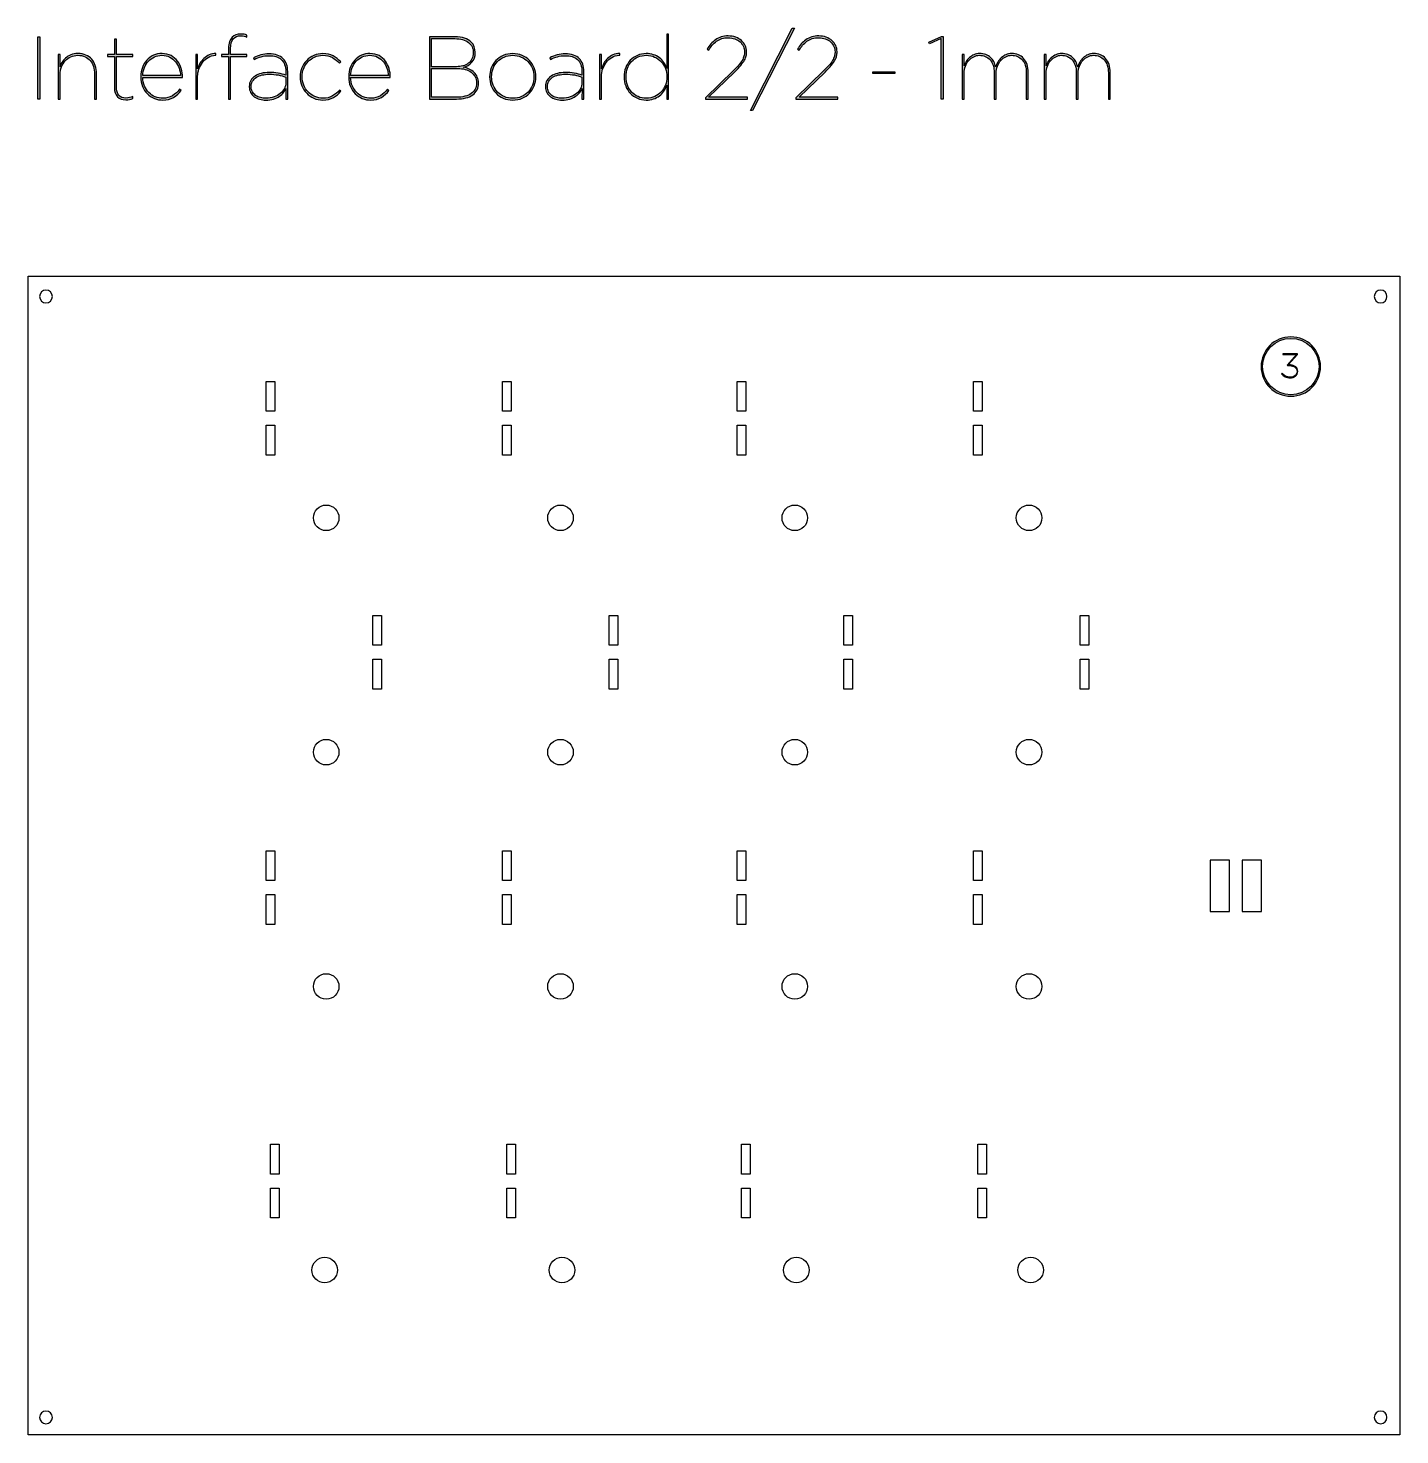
# Model space of a CAD drawing. Extents: x 25 to 347, y 67 to 397.
import ezdxf

# ---------------------------------------------------------------- set-up
doc = ezdxf.new("R2010")
doc.units = 0
doc.header["$MEASUREMENT"] = 0
doc.layers.add('CUT', color=7, linetype='CONTINUOUS')
doc.layers.add('PART_NUMBER', color=7, linetype='CONTINUOUS')

# ---------------------------------------------------------------- blocks, each defined once
blk = doc.blocks.new('BLOCK_6')
at = {"layer": 'CUT'}
for points in [[(302.79, 201.89), (302.79, 189.89), (307.29, 189.89), (307.29, 201.89), (302.79, 201.89)], [(314.79, 201.89), (310.29, 201.89), (310.29, 189.89), (314.79, 189.89), (314.79, 201.89)]]:
    blk.add_lwpolyline(points, dxfattribs=at)
blk = doc.blocks.new('BLOCK_7')
at = {"layer": 'CUT'}
blk.add_open_spline([(98.18, 282.3), (98.18, 283.96), (96.84, 285.31), (95.18, 285.31), (93.52, 285.31), (92.18, 283.96), (92.18, 282.3), (92.18, 280.65), (93.52, 279.3), (95.18, 279.3), (96.84, 279.3), (98.18, 280.65), (98.18, 282.3), (98.18, 282.3), (98.18, 282.3), (98.18, 282.3)], degree=3, knots=[0, 0, 0, 0, 1, 1, 1, 2, 2, 2, 3, 3, 3, 4, 4, 4, 5, 5, 5, 5], dxfattribs=at)
blk = doc.blocks.new('BLOCK_8')
at = {"layer": 'CUT'}
blk.add_open_spline([(153.2, 282.3), (153.2, 283.96), (151.86, 285.31), (150.2, 285.31), (148.54, 285.31), (147.2, 283.96), (147.2, 282.3), (147.2, 280.65), (148.54, 279.3), (150.2, 279.3), (151.86, 279.3), (153.2, 280.65), (153.2, 282.3), (153.2, 282.3), (153.2, 282.3), (153.2, 282.3)], degree=3, knots=[0, 0, 0, 0, 1, 1, 1, 2, 2, 2, 3, 3, 3, 4, 4, 4, 5, 5, 5, 5], dxfattribs=at)
blk = doc.blocks.new('BLOCK_9')
at = {"layer": 'CUT'}
blk.add_open_spline([(208.22, 282.3), (208.22, 283.96), (206.88, 285.31), (205.22, 285.31), (203.56, 285.31), (202.22, 283.96), (202.22, 282.3), (202.22, 280.65), (203.56, 279.3), (205.22, 279.3), (206.88, 279.3), (208.22, 280.65), (208.22, 282.3), (208.22, 282.3), (208.22, 282.3), (208.22, 282.3)], degree=3, knots=[0, 0, 0, 0, 1, 1, 1, 2, 2, 2, 3, 3, 3, 4, 4, 4, 5, 5, 5, 5], dxfattribs=at)
blk = doc.blocks.new('BLOCK_10')
at = {"layer": 'CUT'}
blk.add_open_spline([(263.24, 282.3), (263.24, 283.96), (261.9, 285.31), (260.24, 285.31), (258.58, 285.31), (257.24, 283.96), (257.24, 282.3), (257.24, 280.65), (258.58, 279.3), (260.24, 279.3), (261.9, 279.3), (263.24, 280.65), (263.24, 282.3), (263.24, 282.3), (263.24, 282.3), (263.24, 282.3)], degree=3, knots=[0, 0, 0, 0, 1, 1, 1, 2, 2, 2, 3, 3, 3, 4, 4, 4, 5, 5, 5, 5], dxfattribs=at)
blk = doc.blocks.new('BLOCK_11')
at = {"layer": 'CUT'}
blk.add_open_spline([(98.18, 227.28), (98.18, 228.94), (96.84, 230.28), (95.18, 230.28), (93.52, 230.28), (92.18, 228.94), (92.18, 227.28), (92.18, 225.63), (93.52, 224.28), (95.18, 224.28), (96.84, 224.28), (98.18, 225.63), (98.18, 227.28), (98.18, 227.28), (98.18, 227.28), (98.18, 227.28)], degree=3, knots=[0, 0, 0, 0, 1, 1, 1, 2, 2, 2, 3, 3, 3, 4, 4, 4, 5, 5, 5, 5], dxfattribs=at)
blk = doc.blocks.new('BLOCK_12')
at = {"layer": 'CUT'}
blk.add_open_spline([(153.2, 227.28), (153.2, 228.94), (151.86, 230.28), (150.2, 230.28), (148.54, 230.28), (147.2, 228.94), (147.2, 227.28), (147.2, 225.63), (148.54, 224.28), (150.2, 224.28), (151.86, 224.28), (153.2, 225.63), (153.2, 227.28), (153.2, 227.28), (153.2, 227.28), (153.2, 227.28)], degree=3, knots=[0, 0, 0, 0, 1, 1, 1, 2, 2, 2, 3, 3, 3, 4, 4, 4, 5, 5, 5, 5], dxfattribs=at)
blk = doc.blocks.new('BLOCK_13')
at = {"layer": 'CUT'}
blk.add_open_spline([(208.22, 227.28), (208.22, 228.94), (206.88, 230.28), (205.22, 230.28), (203.56, 230.28), (202.22, 228.94), (202.22, 227.28), (202.22, 225.63), (203.56, 224.28), (205.22, 224.28), (206.88, 224.28), (208.22, 225.63), (208.22, 227.28), (208.22, 227.28), (208.22, 227.28), (208.22, 227.28)], degree=3, knots=[0, 0, 0, 0, 1, 1, 1, 2, 2, 2, 3, 3, 3, 4, 4, 4, 5, 5, 5, 5], dxfattribs=at)
blk = doc.blocks.new('BLOCK_14')
at = {"layer": 'CUT'}
blk.add_open_spline([(263.24, 227.28), (263.24, 228.94), (261.9, 230.28), (260.24, 230.28), (258.58, 230.28), (257.24, 228.94), (257.24, 227.28), (257.24, 225.63), (258.58, 224.28), (260.24, 224.28), (261.9, 224.28), (263.24, 225.63), (263.24, 227.28), (263.24, 227.28), (263.24, 227.28), (263.24, 227.28)], degree=3, knots=[0, 0, 0, 0, 1, 1, 1, 2, 2, 2, 3, 3, 3, 4, 4, 4, 5, 5, 5, 5], dxfattribs=at)
blk = doc.blocks.new('BLOCK_15')
at = {"layer": 'CUT'}
blk.add_open_spline([(98.18, 172.26), (98.18, 173.92), (96.84, 175.26), (95.18, 175.26), (93.52, 175.26), (92.18, 173.92), (92.18, 172.26), (92.18, 170.61), (93.52, 169.26), (95.18, 169.26), (96.84, 169.26), (98.18, 170.61), (98.18, 172.26), (98.18, 172.26), (98.18, 172.26), (98.18, 172.26)], degree=3, knots=[0, 0, 0, 0, 1, 1, 1, 2, 2, 2, 3, 3, 3, 4, 4, 4, 5, 5, 5, 5], dxfattribs=at)
blk = doc.blocks.new('BLOCK_16')
at = {"layer": 'CUT'}
blk.add_open_spline([(153.2, 172.26), (153.2, 173.92), (151.86, 175.26), (150.2, 175.26), (148.54, 175.26), (147.2, 173.92), (147.2, 172.26), (147.2, 170.61), (148.54, 169.26), (150.2, 169.26), (151.86, 169.26), (153.2, 170.61), (153.2, 172.26), (153.2, 172.26), (153.2, 172.26), (153.2, 172.26)], degree=3, knots=[0, 0, 0, 0, 1, 1, 1, 2, 2, 2, 3, 3, 3, 4, 4, 4, 5, 5, 5, 5], dxfattribs=at)
blk = doc.blocks.new('BLOCK_17')
at = {"layer": 'CUT'}
blk.add_open_spline([(208.22, 172.26), (208.22, 173.92), (206.88, 175.26), (205.22, 175.26), (203.56, 175.26), (202.22, 173.92), (202.22, 172.26), (202.22, 170.61), (203.56, 169.26), (205.22, 169.26), (206.88, 169.26), (208.22, 170.61), (208.22, 172.26), (208.22, 172.26), (208.22, 172.26), (208.22, 172.26)], degree=3, knots=[0, 0, 0, 0, 1, 1, 1, 2, 2, 2, 3, 3, 3, 4, 4, 4, 5, 5, 5, 5], dxfattribs=at)
blk = doc.blocks.new('BLOCK_18')
at = {"layer": 'CUT'}
blk.add_open_spline([(263.24, 172.26), (263.24, 173.92), (261.9, 175.26), (260.24, 175.26), (258.58, 175.26), (257.24, 173.92), (257.24, 172.26), (257.24, 170.61), (258.58, 169.26), (260.24, 169.26), (261.9, 169.26), (263.24, 170.61), (263.24, 172.26), (263.24, 172.26), (263.24, 172.26), (263.24, 172.26)], degree=3, knots=[0, 0, 0, 0, 1, 1, 1, 2, 2, 2, 3, 3, 3, 4, 4, 4, 5, 5, 5, 5], dxfattribs=at)
blk = doc.blocks.new('BLOCK_19')
at = {"layer": 'CUT'}
blk.add_open_spline([(97.83, 105.66), (97.83, 107.31), (96.48, 108.66), (94.83, 108.66), (93.17, 108.66), (91.83, 107.31), (91.83, 105.66), (91.83, 104), (93.17, 102.65), (94.83, 102.65), (96.48, 102.65), (97.83, 104), (97.83, 105.66), (97.83, 105.66), (97.83, 105.66), (97.83, 105.66)], degree=3, knots=[0, 0, 0, 0, 1, 1, 1, 2, 2, 2, 3, 3, 3, 4, 4, 4, 5, 5, 5, 5], dxfattribs=at)
blk = doc.blocks.new('BLOCK_20')
at = {"layer": 'CUT'}
blk.add_open_spline([(153.55, 105.66), (153.55, 107.31), (152.21, 108.66), (150.55, 108.66), (148.89, 108.66), (147.55, 107.31), (147.55, 105.66), (147.55, 104), (148.89, 102.65), (150.55, 102.65), (152.21, 102.65), (153.55, 104), (153.55, 105.66), (153.55, 105.66), (153.55, 105.66), (153.55, 105.66)], degree=3, knots=[0, 0, 0, 0, 1, 1, 1, 2, 2, 2, 3, 3, 3, 4, 4, 4, 5, 5, 5, 5], dxfattribs=at)
blk = doc.blocks.new('BLOCK_21')
at = {"layer": 'CUT'}
blk.add_open_spline([(208.58, 105.66), (208.58, 107.31), (207.23, 108.66), (205.57, 108.66), (203.92, 108.66), (202.57, 107.31), (202.57, 105.66), (202.57, 104), (203.92, 102.65), (205.57, 102.65), (207.23, 102.65), (208.58, 104), (208.58, 105.66), (208.58, 105.66), (208.58, 105.66), (208.58, 105.66)], degree=3, knots=[0, 0, 0, 0, 1, 1, 1, 2, 2, 2, 3, 3, 3, 4, 4, 4, 5, 5, 5, 5], dxfattribs=at)
blk = doc.blocks.new('BLOCK_22')
at = {"layer": 'CUT'}
blk.add_open_spline([(263.6, 105.66), (263.6, 107.31), (262.25, 108.66), (260.59, 108.66), (258.94, 108.66), (257.59, 107.31), (257.59, 105.66), (257.59, 104), (258.94, 102.65), (260.59, 102.65), (262.25, 102.65), (263.6, 104), (263.6, 105.66), (263.6, 105.66), (263.6, 105.66), (263.6, 105.66)], degree=3, knots=[0, 0, 0, 0, 1, 1, 1, 2, 2, 2, 3, 3, 3, 4, 4, 4, 5, 5, 5, 5], dxfattribs=at)
blk = doc.blocks.new('BLOCK_5')
at = {"layer": 'CUT'}
for name in ['BLOCK_7', 'BLOCK_8', 'BLOCK_9', 'BLOCK_10', 'BLOCK_11', 'BLOCK_12', 'BLOCK_13', 'BLOCK_14', 'BLOCK_6', 'BLOCK_15', 'BLOCK_16', 'BLOCK_17', 'BLOCK_18', 'BLOCK_19', 'BLOCK_20', 'BLOCK_21', 'BLOCK_22']:
    blk.add_blockref(name, (0, 0), dxfattribs=at)
blk = doc.blocks.new('BLOCK_4')
at = {"layer": 'CUT'}
blk.add_blockref('BLOCK_5', (0, 0), dxfattribs=at)
blk = doc.blocks.new('BLOCK_24')
at = {"layer": 'CUT'}
for points in [[(30.87, 334.29), (30.87, 333.46), (30.2, 332.79), (29.37, 332.79), (28.54, 332.79), (27.87, 333.46), (27.87, 334.29), (27.87, 335.12), (28.54, 335.79), (29.37, 335.79), (30.2, 335.79), (30.87, 335.12), (30.87, 334.29)], [(344.28, 334.29), (344.28, 333.46), (343.61, 332.79), (342.78, 332.79), (341.95, 332.79), (341.28, 333.46), (341.28, 334.29), (341.28, 335.12), (341.95, 335.79), (342.78, 335.79), (343.61, 335.79), (344.28, 335.12), (344.28, 334.29)], [(30.87, 71.05), (30.87, 70.22), (30.2, 69.55), (29.37, 69.55), (28.54, 69.55), (27.87, 70.22), (27.87, 71.05), (27.87, 71.88), (28.54, 72.55), (29.37, 72.55), (30.2, 72.55), (30.87, 71.88), (30.87, 71.05)], [(344.28, 71.05), (344.28, 70.22), (343.61, 69.55), (342.78, 69.55), (341.95, 69.55), (341.28, 70.22), (341.28, 71.05), (341.28, 71.88), (341.95, 72.55), (342.78, 72.55), (343.61, 72.55), (344.28, 71.88), (344.28, 71.05)]]:
    blk.add_open_spline(points, degree=3, knots=[0, 0, 0, 0, 1, 1, 1, 2, 2, 2, 3, 3, 3, 4, 4, 4, 4], dxfattribs=at)
blk = doc.blocks.new('BLOCK_23')
at = {"layer": 'CUT'}
blk.add_blockref('BLOCK_24', (0, 0), dxfattribs=at)
blk = doc.blocks.new('BLOCK_3')
at = {"layer": 'CUT'}
for name in ['BLOCK_23', 'BLOCK_4']:
    blk.add_blockref(name, (0, 0), dxfattribs=at)
blk = doc.blocks.new('BLOCK_2')
at = {"layer": 'CUT'}
for points in [[(347.31, 66.95), (25.19, 66.95), (25.19, 339.06), (347.31, 339.06), (347.31, 66.95)], [(83.14, 307.36), (81.08, 307.36), (81.08, 314.36), (83.14, 314.36), (83.14, 307.36)], [(138.62, 307.36), (136.56, 307.36), (136.56, 314.36), (138.62, 314.36), (138.62, 307.36)], [(193.74, 307.36), (191.68, 307.36), (191.68, 314.36), (193.74, 314.36), (193.74, 307.36)], [(249.22, 307.36), (247.16, 307.36), (247.16, 314.36), (249.22, 314.36), (249.22, 307.36)], [(83.14, 297.06), (81.08, 297.06), (81.08, 304.06), (83.14, 304.06), (83.14, 297.06)], [(138.62, 297.06), (136.56, 297.06), (136.56, 304.06), (138.62, 304.06), (138.62, 297.06)], [(193.74, 297.06), (191.68, 297.06), (191.68, 304.06), (193.74, 304.06), (193.74, 297.06)], [(249.22, 297.06), (247.16, 297.06), (247.16, 304.06), (249.22, 304.06), (249.22, 297.06)], [(108.18, 252.39), (106.13, 252.39), (106.13, 259.39), (108.18, 259.39), (108.18, 252.39)], [(163.66, 252.39), (161.61, 252.39), (161.61, 259.39), (163.66, 259.39), (163.66, 252.39)], [(218.78, 252.39), (216.72, 252.39), (216.72, 259.39), (218.78, 259.39), (218.78, 252.39)], [(274.26, 252.39), (272.2, 252.39), (272.2, 259.39), (274.26, 259.39), (274.26, 252.39)], [(108.18, 242.09), (106.13, 242.09), (106.13, 249.09), (108.18, 249.09), (108.18, 242.09)], [(163.66, 242.09), (161.61, 242.09), (161.61, 249.09), (163.66, 249.09), (163.66, 242.09)], [(218.78, 242.09), (216.72, 242.09), (216.72, 249.09), (218.78, 249.09), (218.78, 242.09)], [(274.26, 242.09), (272.2, 242.09), (272.2, 249.09), (274.26, 249.09), (274.26, 242.09)], [(83.14, 197.12), (81.08, 197.12), (81.08, 204.12), (83.14, 204.12), (83.14, 197.12)], [(138.62, 197.12), (136.56, 197.12), (136.56, 204.12), (138.62, 204.12), (138.62, 197.12)], [(193.74, 197.12), (191.68, 197.12), (191.68, 204.12), (193.74, 204.12), (193.74, 197.12)], [(249.22, 197.12), (247.16, 197.12), (247.16, 204.12), (249.22, 204.12), (249.22, 197.12)], [(83.14, 186.82), (81.08, 186.82), (81.08, 193.82), (83.14, 193.82), (83.14, 186.82)], [(138.62, 186.82), (136.56, 186.82), (136.56, 193.82), (138.62, 193.82), (138.62, 186.82)], [(193.74, 186.82), (191.68, 186.82), (191.68, 193.82), (193.74, 193.82), (193.74, 186.82)], [(249.22, 186.82), (247.16, 186.82), (247.16, 193.82), (249.22, 193.82), (249.22, 186.82)], [(84.15, 128.19), (82.09, 128.19), (82.09, 135.19), (84.15, 135.19), (84.15, 128.19)], [(139.63, 128.19), (137.57, 128.19), (137.57, 135.19), (139.63, 135.19), (139.63, 128.19)], [(194.75, 128.19), (192.69, 128.19), (192.69, 135.19), (194.75, 135.19), (194.75, 128.19)], [(250.22, 128.19), (248.17, 128.19), (248.17, 135.19), (250.22, 135.19), (250.22, 128.19)], [(84.15, 117.89), (82.09, 117.89), (82.09, 124.89), (84.15, 124.89), (84.15, 117.89)], [(139.63, 117.89), (137.57, 117.89), (137.57, 124.89), (139.63, 124.89), (139.63, 117.89)], [(194.75, 117.89), (192.69, 117.89), (192.69, 124.89), (194.75, 124.89), (194.75, 117.89)], [(250.22, 117.89), (248.17, 117.89), (248.17, 124.89), (250.22, 124.89), (250.22, 117.89)]]:
    blk.add_lwpolyline(points, dxfattribs=at)
blk.add_blockref('BLOCK_3', (0, 0), dxfattribs=at)
blk = doc.blocks.new('BLOCK_26')
at = {"layer": 'PART_NUMBER'}
h = blk.add_hatch(color=253, dxfattribs=at)
h.dxf.hatch_style = 2
h.paths.add_polyline_path([(27.5, 395.27), (27.96, 395.27), (27.96, 380.66), (27.5, 380.66)])
blk.add_lwpolyline([(27.5, 395.27), (27.96, 395.27), (27.96, 380.66), (27.5, 380.66), (27.5, 395.27)], dxfattribs=at)
blk = doc.blocks.new('BLOCK_27')
at = {"layer": 'PART_NUMBER'}
h = blk.add_hatch(color=253, dxfattribs=at)
h.dxf.hatch_style = 2
edge = h.paths.add_edge_path()
edge.add_spline(control_points=[(32.22, 391.09), (32.22, 391.09), (32.68, 391.09), (32.68, 391.09), (32.68, 391.09), (32.68, 388.24), (32.68, 388.24), (32.76, 388.56), (32.91, 388.9), (33.12, 389.26), (33.34, 389.62), (33.62, 389.96), (33.97, 390.27), (34.32, 390.58), (34.73, 390.84), (35.21, 391.04), (35.69, 391.24), (36.24, 391.34), (36.87, 391.34), (37.58, 391.34), (38.2, 391.23), (38.75, 391), (39.29, 390.77), (39.74, 390.45), (40.11, 390.03), (40.48, 389.61), (40.76, 389.11), (40.96, 388.53), (41.15, 387.94), (41.25, 387.29), (41.25, 386.57), (41.25, 386.57), (41.25, 380.66), (41.25, 380.66), (41.25, 380.66), (40.79, 380.66), (40.79, 380.66), (40.79, 380.66), (40.79, 386.53), (40.79, 386.53), (40.79, 387.18), (40.71, 387.78), (40.54, 388.32), (40.37, 388.86), (40.12, 389.32), (39.79, 389.71), (39.46, 390.09), (39.04, 390.39), (38.54, 390.6), (38.04, 390.82), (37.47, 390.93), (36.82, 390.93), (36.23, 390.93), (35.69, 390.81), (35.19, 390.58), (34.69, 390.35), (34.26, 390.03), (33.88, 389.62), (33.51, 389.21), (33.21, 388.74), (33, 388.19), (32.78, 387.65), (32.68, 387.07), (32.68, 386.44), (32.68, 386.44), (32.68, 380.66), (32.68, 380.66), (32.68, 380.66), (32.22, 380.66), (32.22, 380.66), (32.22, 380.66), (32.22, 391.09), (32.22, 391.09)], knot_values=[0, 0, 0, 0, 1, 1, 1, 2, 2, 2, 3, 3, 3, 4, 4, 4, 5, 5, 5, 6, 6, 6, 7, 7, 7, 8, 8, 8, 9, 9, 9, 10, 10, 10, 11, 11, 11, 12, 12, 12, 13, 13, 13, 14, 14, 14, 15, 15, 15, 16, 16, 16, 17, 17, 17, 18, 18, 18, 19, 19, 19, 20, 20, 20, 21, 21, 21, 22, 22, 22, 23, 23, 23, 24, 24, 24, 24], degree=3, periodic=1)
blk.add_open_spline([(32.22, 391.09), (32.22, 391.09), (32.68, 391.09), (32.68, 391.09), (32.68, 391.09), (32.68, 388.24), (32.68, 388.24), (32.76, 388.56), (32.91, 388.9), (33.12, 389.26), (33.34, 389.62), (33.62, 389.96), (33.97, 390.27), (34.32, 390.58), (34.73, 390.84), (35.21, 391.04), (35.69, 391.24), (36.24, 391.34), (36.87, 391.34), (37.58, 391.34), (38.2, 391.23), (38.75, 391), (39.29, 390.77), (39.74, 390.45), (40.11, 390.03), (40.48, 389.61), (40.76, 389.11), (40.96, 388.53), (41.15, 387.94), (41.25, 387.29), (41.25, 386.57), (41.25, 386.57), (41.25, 380.66), (41.25, 380.66), (41.25, 380.66), (40.79, 380.66), (40.79, 380.66), (40.79, 380.66), (40.79, 386.53), (40.79, 386.53), (40.79, 387.18), (40.71, 387.78), (40.54, 388.32), (40.37, 388.86), (40.12, 389.32), (39.79, 389.71), (39.46, 390.09), (39.04, 390.39), (38.54, 390.6), (38.04, 390.82), (37.47, 390.93), (36.82, 390.93), (36.23, 390.93), (35.69, 390.81), (35.19, 390.58), (34.69, 390.35), (34.26, 390.03), (33.88, 389.62), (33.51, 389.21), (33.21, 388.74), (33, 388.19), (32.78, 387.65), (32.68, 387.07), (32.68, 386.44), (32.68, 386.44), (32.68, 380.66), (32.68, 380.66), (32.68, 380.66), (32.22, 380.66), (32.22, 380.66), (32.22, 380.66), (32.22, 391.09), (32.22, 391.09)], degree=3, knots=[0, 0, 0, 0, 1, 1, 1, 2, 2, 2, 3, 3, 3, 4, 4, 4, 5, 5, 5, 6, 6, 6, 7, 7, 7, 8, 8, 8, 9, 9, 9, 10, 10, 10, 11, 11, 11, 12, 12, 12, 13, 13, 13, 14, 14, 14, 15, 15, 15, 16, 16, 16, 17, 17, 17, 18, 18, 18, 19, 19, 19, 20, 20, 20, 21, 21, 21, 22, 22, 22, 23, 23, 23, 24, 24, 24, 24], dxfattribs=at)
blk = doc.blocks.new('BLOCK_28')
at = {"layer": 'PART_NUMBER'}
h = blk.add_hatch(color=253, dxfattribs=at)
h.dxf.hatch_style = 2
edge = h.paths.add_edge_path()
edge.add_spline(control_points=[(48.15, 380.47), (47.28, 380.47), (46.61, 380.72), (46.15, 381.21), (45.69, 381.71), (45.46, 382.41), (45.46, 383.33), (45.46, 383.33), (45.46, 390.68), (45.46, 390.68), (45.46, 390.68), (43.82, 390.68), (43.82, 390.68), (43.82, 390.68), (43.82, 391.09), (43.82, 391.09), (43.82, 391.09), (45.46, 391.09), (45.46, 391.09), (45.46, 391.09), (45.46, 394.7), (45.46, 394.7), (45.46, 394.7), (45.92, 394.7), (45.92, 394.7), (45.92, 394.7), (45.92, 391.09), (45.92, 391.09), (45.92, 391.09), (49.78, 391.09), (49.78, 391.09), (49.78, 391.09), (49.78, 390.68), (49.78, 390.68), (49.78, 390.68), (45.92, 390.68), (45.92, 390.68), (45.92, 390.68), (45.92, 383.37), (45.92, 383.37), (45.92, 382.58), (46.11, 381.97), (46.48, 381.54), (46.84, 381.11), (47.4, 380.89), (48.15, 380.89), (48.71, 380.89), (49.24, 381.02), (49.74, 381.27), (49.74, 381.27), (49.74, 380.81), (49.74, 380.81), (49.25, 380.59), (48.72, 380.47), (48.15, 380.47)], knot_values=[0, 0, 0, 0, 1, 1, 1, 2, 2, 2, 3, 3, 3, 4, 4, 4, 5, 5, 5, 6, 6, 6, 7, 7, 7, 8, 8, 8, 9, 9, 9, 10, 10, 10, 11, 11, 11, 12, 12, 12, 13, 13, 13, 14, 14, 14, 15, 15, 15, 16, 16, 16, 17, 17, 17, 18, 18, 18, 18], degree=3, periodic=1)
blk.add_open_spline([(48.15, 380.47), (47.28, 380.47), (46.61, 380.72), (46.15, 381.21), (45.69, 381.71), (45.46, 382.41), (45.46, 383.33), (45.46, 383.33), (45.46, 390.68), (45.46, 390.68), (45.46, 390.68), (43.82, 390.68), (43.82, 390.68), (43.82, 390.68), (43.82, 391.09), (43.82, 391.09), (43.82, 391.09), (45.46, 391.09), (45.46, 391.09), (45.46, 391.09), (45.46, 394.7), (45.46, 394.7), (45.46, 394.7), (45.92, 394.7), (45.92, 394.7), (45.92, 394.7), (45.92, 391.09), (45.92, 391.09), (45.92, 391.09), (49.78, 391.09), (49.78, 391.09), (49.78, 391.09), (49.78, 390.68), (49.78, 390.68), (49.78, 390.68), (45.92, 390.68), (45.92, 390.68), (45.92, 390.68), (45.92, 383.37), (45.92, 383.37), (45.92, 382.58), (46.11, 381.97), (46.48, 381.54), (46.84, 381.11), (47.4, 380.89), (48.15, 380.89), (48.71, 380.89), (49.24, 381.02), (49.74, 381.27), (49.74, 381.27), (49.74, 380.81), (49.74, 380.81), (49.25, 380.59), (48.72, 380.47), (48.15, 380.47)], degree=3, knots=[0, 0, 0, 0, 1, 1, 1, 2, 2, 2, 3, 3, 3, 4, 4, 4, 5, 5, 5, 6, 6, 6, 7, 7, 7, 8, 8, 8, 9, 9, 9, 10, 10, 10, 11, 11, 11, 12, 12, 12, 13, 13, 13, 14, 14, 14, 15, 15, 15, 16, 16, 16, 17, 17, 17, 18, 18, 18, 18], dxfattribs=at)
blk = doc.blocks.new('BLOCK_29')
at = {"layer": 'PART_NUMBER'}
h = blk.add_hatch(color=253, dxfattribs=at)
h.dxf.hatch_style = 2
edge = h.paths.add_edge_path()
edge.add_spline(control_points=[(56.85, 380.41), (56.14, 380.41), (55.47, 380.54), (54.84, 380.8), (54.21, 381.06), (53.65, 381.42), (53.18, 381.89), (52.71, 382.37), (52.33, 382.94), (52.06, 383.61), (51.78, 384.29), (51.64, 385.04), (51.64, 385.88), (51.64, 385.88), (51.64, 385.92), (51.64, 385.92), (51.64, 386.68), (51.76, 387.4), (52.01, 388.07), (52.26, 388.74), (52.61, 389.31), (53.05, 389.79), (53.5, 390.27), (54.02, 390.65), (54.64, 390.93), (55.25, 391.21), (55.91, 391.34), (56.63, 391.34), (57.45, 391.34), (58.16, 391.18), (58.77, 390.85), (59.37, 390.53), (59.87, 390.1), (60.27, 389.57), (60.66, 389.04), (60.95, 388.45), (61.14, 387.8), (61.33, 387.14), (61.42, 386.49), (61.42, 385.84), (61.42, 385.84), (61.42, 385.75), (61.42, 385.75), (61.42, 385.75), (52.1, 385.75), (52.1, 385.75), (52.11, 385), (52.25, 384.32), (52.52, 383.72), (52.78, 383.11), (53.13, 382.6), (53.55, 382.16), (53.98, 381.73), (54.47, 381.4), (55.05, 381.17), (55.62, 380.94), (56.22, 380.83), (56.87, 380.83), (57.67, 380.83), (58.42, 381.03), (59.09, 381.45), (59.77, 381.86), (60.32, 382.35), (60.73, 382.94), (60.73, 382.94), (61.09, 382.69), (61.09, 382.69), (60.64, 382.03), (60.06, 381.49), (59.33, 381.06), (58.6, 380.63), (57.77, 380.41), (56.85, 380.41)], knot_values=[0, 0, 0, 0, 1, 1, 1, 2, 2, 2, 3, 3, 3, 4, 4, 4, 5, 5, 5, 6, 6, 6, 7, 7, 7, 8, 8, 8, 9, 9, 9, 10, 10, 10, 11, 11, 11, 12, 12, 12, 13, 13, 13, 14, 14, 14, 15, 15, 15, 16, 16, 16, 17, 17, 17, 18, 18, 18, 19, 19, 19, 20, 20, 20, 21, 21, 21, 22, 22, 22, 23, 23, 23, 24, 24, 24, 24], degree=3, periodic=1)
edge = h.paths.add_edge_path()
edge.add_spline(control_points=[(60.96, 386.17), (60.94, 386.77), (60.82, 387.35), (60.63, 387.91), (60.43, 388.48), (60.16, 388.99), (59.79, 389.43), (59.43, 389.87), (58.98, 390.23), (58.44, 390.51), (57.91, 390.79), (57.3, 390.93), (56.61, 390.93), (55.96, 390.93), (55.36, 390.81), (54.83, 390.56), (54.29, 390.32), (53.82, 389.99), (53.42, 389.57), (53.03, 389.14), (52.71, 388.64), (52.48, 388.06), (52.25, 387.48), (52.12, 386.85), (52.1, 386.17), (52.1, 386.17), (60.96, 386.17), (60.96, 386.17)], knot_values=[0, 0, 0, 0, 1, 1, 1, 2, 2, 2, 3, 3, 3, 4, 4, 4, 5, 5, 5, 6, 6, 6, 7, 7, 7, 8, 8, 8, 9, 9, 9, 9], degree=3, periodic=1)
for points, knots in [([(56.85, 380.41), (56.14, 380.41), (55.47, 380.54), (54.84, 380.8), (54.21, 381.06), (53.65, 381.42), (53.18, 381.89), (52.71, 382.37), (52.33, 382.94), (52.06, 383.61), (51.78, 384.29), (51.64, 385.04), (51.64, 385.88), (51.64, 385.88), (51.64, 385.92), (51.64, 385.92), (51.64, 386.68), (51.76, 387.4), (52.01, 388.07), (52.26, 388.74), (52.61, 389.31), (53.05, 389.79), (53.5, 390.27), (54.02, 390.65), (54.64, 390.93), (55.25, 391.21), (55.91, 391.34), (56.63, 391.34), (57.45, 391.34), (58.16, 391.18), (58.77, 390.85), (59.37, 390.53), (59.87, 390.1), (60.27, 389.57), (60.66, 389.04), (60.95, 388.45), (61.14, 387.8), (61.33, 387.14), (61.42, 386.49), (61.42, 385.84), (61.42, 385.84), (61.42, 385.75), (61.42, 385.75), (61.42, 385.75), (52.1, 385.75), (52.1, 385.75), (52.11, 385), (52.25, 384.32), (52.52, 383.72), (52.78, 383.11), (53.13, 382.6), (53.55, 382.16), (53.98, 381.73), (54.47, 381.4), (55.05, 381.17), (55.62, 380.94), (56.22, 380.83), (56.87, 380.83), (57.67, 380.83), (58.42, 381.03), (59.09, 381.45), (59.77, 381.86), (60.32, 382.35), (60.73, 382.94), (60.73, 382.94), (61.09, 382.69), (61.09, 382.69), (60.64, 382.03), (60.06, 381.49), (59.33, 381.06), (58.6, 380.63), (57.77, 380.41), (56.85, 380.41)], [0, 0, 0, 0, 1, 1, 1, 2, 2, 2, 3, 3, 3, 4, 4, 4, 5, 5, 5, 6, 6, 6, 7, 7, 7, 8, 8, 8, 9, 9, 9, 10, 10, 10, 11, 11, 11, 12, 12, 12, 13, 13, 13, 14, 14, 14, 15, 15, 15, 16, 16, 16, 17, 17, 17, 18, 18, 18, 19, 19, 19, 20, 20, 20, 21, 21, 21, 22, 22, 22, 23, 23, 23, 24, 24, 24, 24]), ([(60.96, 386.17), (60.94, 386.77), (60.82, 387.35), (60.63, 387.91), (60.43, 388.48), (60.16, 388.99), (59.79, 389.43), (59.43, 389.87), (58.98, 390.23), (58.44, 390.51), (57.91, 390.79), (57.3, 390.93), (56.61, 390.93), (55.96, 390.93), (55.36, 390.81), (54.83, 390.56), (54.29, 390.32), (53.82, 389.99), (53.42, 389.57), (53.03, 389.14), (52.71, 388.64), (52.48, 388.06), (52.25, 387.48), (52.12, 386.85), (52.1, 386.17), (52.1, 386.17), (60.96, 386.17), (60.96, 386.17)], [0, 0, 0, 0, 1, 1, 1, 2, 2, 2, 3, 3, 3, 4, 4, 4, 5, 5, 5, 6, 6, 6, 7, 7, 7, 8, 8, 8, 9, 9, 9, 9])]:
    blk.add_open_spline(points, degree=3, knots=knots, dxfattribs=at)
blk = doc.blocks.new('BLOCK_30')
at = {"layer": 'PART_NUMBER'}
h = blk.add_hatch(color=253, dxfattribs=at)
h.dxf.hatch_style = 2
edge = h.paths.add_edge_path()
edge.add_spline(control_points=[(64.53, 391.09), (64.53, 391.09), (64.99, 391.09), (64.99, 391.09), (64.99, 391.09), (64.99, 387.76), (64.99, 387.76), (65.12, 388.19), (65.3, 388.62), (65.54, 389.05), (65.79, 389.48), (66.09, 389.87), (66.45, 390.21), (66.81, 390.55), (67.23, 390.82), (67.7, 391.03), (68.17, 391.24), (68.7, 391.34), (69.29, 391.34), (69.29, 391.34), (69.29, 390.93), (69.29, 390.93), (69.29, 390.93), (69.18, 390.93), (69.18, 390.93), (68.53, 390.93), (67.95, 390.77), (67.43, 390.45), (66.92, 390.13), (66.48, 389.73), (66.12, 389.25), (65.75, 388.77), (65.48, 388.24), (65.28, 387.67), (65.09, 387.1), (64.99, 386.57), (64.99, 386.07), (64.99, 386.07), (64.99, 380.66), (64.99, 380.66), (64.99, 380.66), (64.53, 380.66), (64.53, 380.66), (64.53, 380.66), (64.53, 391.09), (64.53, 391.09)], knot_values=[0, 0, 0, 0, 1, 1, 1, 2, 2, 2, 3, 3, 3, 4, 4, 4, 5, 5, 5, 6, 6, 6, 7, 7, 7, 8, 8, 8, 9, 9, 9, 10, 10, 10, 11, 11, 11, 12, 12, 12, 13, 13, 13, 14, 14, 14, 15, 15, 15, 15], degree=3, periodic=1)
blk.add_open_spline([(64.53, 391.09), (64.53, 391.09), (64.99, 391.09), (64.99, 391.09), (64.99, 391.09), (64.99, 387.76), (64.99, 387.76), (65.12, 388.19), (65.3, 388.62), (65.54, 389.05), (65.79, 389.48), (66.09, 389.87), (66.45, 390.21), (66.81, 390.55), (67.23, 390.82), (67.7, 391.03), (68.17, 391.24), (68.7, 391.34), (69.29, 391.34), (69.29, 391.34), (69.29, 390.93), (69.29, 390.93), (69.29, 390.93), (69.18, 390.93), (69.18, 390.93), (68.53, 390.93), (67.95, 390.77), (67.43, 390.45), (66.92, 390.13), (66.48, 389.73), (66.12, 389.25), (65.75, 388.77), (65.48, 388.24), (65.28, 387.67), (65.09, 387.1), (64.99, 386.57), (64.99, 386.07), (64.99, 386.07), (64.99, 380.66), (64.99, 380.66), (64.99, 380.66), (64.53, 380.66), (64.53, 380.66), (64.53, 380.66), (64.53, 391.09), (64.53, 391.09)], degree=3, knots=[0, 0, 0, 0, 1, 1, 1, 2, 2, 2, 3, 3, 3, 4, 4, 4, 5, 5, 5, 6, 6, 6, 7, 7, 7, 8, 8, 8, 9, 9, 9, 10, 10, 10, 11, 11, 11, 12, 12, 12, 13, 13, 13, 14, 14, 14, 15, 15, 15, 15], dxfattribs=at)
blk = doc.blocks.new('BLOCK_31')
at = {"layer": 'PART_NUMBER'}
h = blk.add_hatch(color=253, dxfattribs=at)
h.dxf.hatch_style = 2
edge = h.paths.add_edge_path()
edge.add_spline(control_points=[(72.25, 390.68), (72.25, 390.68), (70.6, 390.68), (70.6, 390.68), (70.6, 390.68), (70.6, 391.09), (70.6, 391.09), (70.6, 391.09), (72.25, 391.09), (72.25, 391.09), (72.25, 391.09), (72.25, 392.59), (72.25, 392.59), (72.25, 393.18), (72.33, 393.7), (72.48, 394.14), (72.63, 394.57), (72.85, 394.93), (73.13, 395.21), (73.61, 395.69), (74.27, 395.93), (75.11, 395.93), (75.43, 395.93), (75.7, 395.91), (75.92, 395.86), (76.14, 395.82), (76.36, 395.75), (76.57, 395.66), (76.57, 395.66), (76.57, 395.22), (76.57, 395.22), (76.15, 395.42), (75.66, 395.52), (75.11, 395.52), (74.36, 395.52), (73.77, 395.28), (73.35, 394.8), (72.92, 394.32), (72.71, 393.56), (72.71, 392.51), (72.71, 392.51), (72.71, 391.09), (72.71, 391.09), (72.71, 391.09), (76.53, 391.09), (76.53, 391.09), (76.53, 391.09), (76.53, 390.68), (76.53, 390.68), (76.53, 390.68), (72.71, 390.68), (72.71, 390.68), (72.71, 390.68), (72.71, 380.66), (72.71, 380.66), (72.71, 380.66), (72.25, 380.66), (72.25, 380.66), (72.25, 380.66), (72.25, 390.68), (72.25, 390.68)], knot_values=[0, 0, 0, 0, 1, 1, 1, 2, 2, 2, 3, 3, 3, 4, 4, 4, 5, 5, 5, 6, 6, 6, 7, 7, 7, 8, 8, 8, 9, 9, 9, 10, 10, 10, 11, 11, 11, 12, 12, 12, 13, 13, 13, 14, 14, 14, 15, 15, 15, 16, 16, 16, 17, 17, 17, 18, 18, 18, 19, 19, 19, 20, 20, 20, 20], degree=3, periodic=1)
blk.add_open_spline([(72.25, 390.68), (72.25, 390.68), (70.6, 390.68), (70.6, 390.68), (70.6, 390.68), (70.6, 391.09), (70.6, 391.09), (70.6, 391.09), (72.25, 391.09), (72.25, 391.09), (72.25, 391.09), (72.25, 392.59), (72.25, 392.59), (72.25, 393.18), (72.33, 393.7), (72.48, 394.14), (72.63, 394.57), (72.85, 394.93), (73.13, 395.21), (73.61, 395.69), (74.27, 395.93), (75.11, 395.93), (75.43, 395.93), (75.7, 395.91), (75.92, 395.86), (76.14, 395.82), (76.36, 395.75), (76.57, 395.66), (76.57, 395.66), (76.57, 395.22), (76.57, 395.22), (76.15, 395.42), (75.66, 395.52), (75.11, 395.52), (74.36, 395.52), (73.77, 395.28), (73.35, 394.8), (72.92, 394.32), (72.71, 393.56), (72.71, 392.51), (72.71, 392.51), (72.71, 391.09), (72.71, 391.09), (72.71, 391.09), (76.53, 391.09), (76.53, 391.09), (76.53, 391.09), (76.53, 390.68), (76.53, 390.68), (76.53, 390.68), (72.71, 390.68), (72.71, 390.68), (72.71, 390.68), (72.71, 380.66), (72.71, 380.66), (72.71, 380.66), (72.25, 380.66), (72.25, 380.66), (72.25, 380.66), (72.25, 390.68), (72.25, 390.68)], degree=3, knots=[0, 0, 0, 0, 1, 1, 1, 2, 2, 2, 3, 3, 3, 4, 4, 4, 5, 5, 5, 6, 6, 6, 7, 7, 7, 8, 8, 8, 9, 9, 9, 10, 10, 10, 11, 11, 11, 12, 12, 12, 13, 13, 13, 14, 14, 14, 15, 15, 15, 16, 16, 16, 17, 17, 17, 18, 18, 18, 19, 19, 19, 20, 20, 20, 20], dxfattribs=at)
blk = doc.blocks.new('BLOCK_32')
at = {"layer": 'PART_NUMBER'}
h = blk.add_hatch(color=253, dxfattribs=at)
h.dxf.hatch_style = 2
edge = h.paths.add_edge_path()
edge.add_spline(control_points=[(81.02, 380.41), (80.51, 380.41), (80.01, 380.48), (79.55, 380.61), (79.08, 380.74), (78.67, 380.94), (78.3, 381.21), (77.94, 381.47), (77.65, 381.8), (77.44, 382.19), (77.22, 382.57), (77.11, 383.03), (77.11, 383.54), (77.11, 383.54), (77.11, 383.58), (77.11, 383.58), (77.11, 384.13), (77.23, 384.61), (77.48, 385.02), (77.72, 385.44), (78.05, 385.79), (78.47, 386.07), (78.88, 386.34), (79.37, 386.55), (79.94, 386.69), (80.5, 386.83), (81.11, 386.9), (81.76, 386.9), (82.5, 386.9), (83.21, 386.84), (83.88, 386.72), (84.56, 386.6), (85.16, 386.45), (85.69, 386.25), (85.69, 386.25), (85.69, 387.13), (85.69, 387.13), (85.69, 388.4), (85.33, 389.33), (84.63, 389.94), (83.93, 390.54), (82.97, 390.84), (81.74, 390.84), (81.09, 390.84), (80.48, 390.76), (79.93, 390.6), (79.37, 390.44), (78.82, 390.23), (78.28, 389.97), (78.28, 389.97), (78.11, 390.34), (78.11, 390.34), (78.7, 390.62), (79.28, 390.84), (79.86, 391.01), (80.45, 391.18), (81.08, 391.26), (81.76, 391.26), (83.22, 391.26), (84.34, 390.88), (85.1, 390.11), (85.42, 389.79), (85.68, 389.38), (85.86, 388.88), (86.05, 388.38), (86.14, 387.8), (86.14, 387.15), (86.14, 387.15), (86.14, 380.66), (86.14, 380.66), (86.14, 380.66), (85.69, 380.66), (85.69, 380.66), (85.69, 380.66), (85.71, 383.12), (85.71, 383.12), (85.59, 382.82), (85.41, 382.51), (85.16, 382.19), (84.91, 381.87), (84.59, 381.57), (84.2, 381.31), (83.81, 381.05), (83.35, 380.83), (82.82, 380.66), (82.29, 380.5), (81.69, 380.41), (81.02, 380.41)], knot_values=[0, 0, 0, 0, 1, 1, 1, 2, 2, 2, 3, 3, 3, 4, 4, 4, 5, 5, 5, 6, 6, 6, 7, 7, 7, 8, 8, 8, 9, 9, 9, 10, 10, 10, 11, 11, 11, 12, 12, 12, 13, 13, 13, 14, 14, 14, 15, 15, 15, 16, 16, 16, 17, 17, 17, 18, 18, 18, 19, 19, 19, 20, 20, 20, 21, 21, 21, 22, 22, 22, 23, 23, 23, 24, 24, 24, 25, 25, 25, 26, 26, 26, 27, 27, 27, 28, 28, 28, 29, 29, 29, 29], degree=3, periodic=1)
edge = h.paths.add_edge_path()
edge.add_spline(control_points=[(81.03, 380.83), (81.73, 380.83), (82.36, 380.93), (82.93, 381.14), (83.5, 381.35), (83.99, 381.63), (84.4, 381.97), (84.81, 382.31), (85.13, 382.7), (85.35, 383.13), (85.57, 383.57), (85.69, 384.02), (85.69, 384.48), (85.69, 384.48), (85.69, 385.82), (85.69, 385.82), (85.13, 386.02), (84.54, 386.19), (83.91, 386.31), (83.29, 386.42), (82.58, 386.48), (81.78, 386.48), (81.2, 386.48), (80.65, 386.42), (80.14, 386.31), (79.62, 386.19), (79.17, 386.01), (78.79, 385.76), (78.41, 385.52), (78.11, 385.22), (77.89, 384.86), (77.68, 384.49), (77.57, 384.08), (77.57, 383.6), (77.57, 383.6), (77.57, 383.56), (77.57, 383.56), (77.57, 383.1), (77.66, 382.7), (77.85, 382.36), (78.04, 382.02), (78.29, 381.74), (78.61, 381.51), (78.93, 381.28), (79.3, 381.11), (79.72, 381), (80.14, 380.89), (80.57, 380.83), (81.03, 380.83)], knot_values=[0, 0, 0, 0, 1, 1, 1, 2, 2, 2, 3, 3, 3, 4, 4, 4, 5, 5, 5, 6, 6, 6, 7, 7, 7, 8, 8, 8, 9, 9, 9, 10, 10, 10, 11, 11, 11, 12, 12, 12, 13, 13, 13, 14, 14, 14, 15, 15, 15, 16, 16, 16, 16], degree=3, periodic=1)
for points, knots in [([(81.02, 380.41), (80.51, 380.41), (80.01, 380.48), (79.55, 380.61), (79.08, 380.74), (78.67, 380.94), (78.3, 381.21), (77.94, 381.47), (77.65, 381.8), (77.44, 382.19), (77.22, 382.57), (77.11, 383.03), (77.11, 383.54), (77.11, 383.54), (77.11, 383.58), (77.11, 383.58), (77.11, 384.13), (77.23, 384.61), (77.48, 385.02), (77.72, 385.44), (78.05, 385.79), (78.47, 386.07), (78.88, 386.34), (79.37, 386.55), (79.94, 386.69), (80.5, 386.83), (81.11, 386.9), (81.76, 386.9), (82.5, 386.9), (83.21, 386.84), (83.88, 386.72), (84.56, 386.6), (85.16, 386.45), (85.69, 386.25), (85.69, 386.25), (85.69, 387.13), (85.69, 387.13), (85.69, 388.4), (85.33, 389.33), (84.63, 389.94), (83.93, 390.54), (82.97, 390.84), (81.74, 390.84), (81.09, 390.84), (80.48, 390.76), (79.93, 390.6), (79.37, 390.44), (78.82, 390.23), (78.28, 389.97), (78.28, 389.97), (78.11, 390.34), (78.11, 390.34), (78.7, 390.62), (79.28, 390.84), (79.86, 391.01), (80.45, 391.18), (81.08, 391.26), (81.76, 391.26), (83.22, 391.26), (84.34, 390.88), (85.1, 390.11), (85.42, 389.79), (85.68, 389.38), (85.86, 388.88), (86.05, 388.38), (86.14, 387.8), (86.14, 387.15), (86.14, 387.15), (86.14, 380.66), (86.14, 380.66), (86.14, 380.66), (85.69, 380.66), (85.69, 380.66), (85.69, 380.66), (85.71, 383.12), (85.71, 383.12), (85.59, 382.82), (85.41, 382.51), (85.16, 382.19), (84.91, 381.87), (84.59, 381.57), (84.2, 381.31), (83.81, 381.05), (83.35, 380.83), (82.82, 380.66), (82.29, 380.5), (81.69, 380.41), (81.02, 380.41)], [0, 0, 0, 0, 1, 1, 1, 2, 2, 2, 3, 3, 3, 4, 4, 4, 5, 5, 5, 6, 6, 6, 7, 7, 7, 8, 8, 8, 9, 9, 9, 10, 10, 10, 11, 11, 11, 12, 12, 12, 13, 13, 13, 14, 14, 14, 15, 15, 15, 16, 16, 16, 17, 17, 17, 18, 18, 18, 19, 19, 19, 20, 20, 20, 21, 21, 21, 22, 22, 22, 23, 23, 23, 24, 24, 24, 25, 25, 25, 26, 26, 26, 27, 27, 27, 28, 28, 28, 29, 29, 29, 29]), ([(81.03, 380.83), (81.73, 380.83), (82.36, 380.93), (82.93, 381.14), (83.5, 381.35), (83.99, 381.63), (84.4, 381.97), (84.81, 382.31), (85.13, 382.7), (85.35, 383.13), (85.57, 383.57), (85.69, 384.02), (85.69, 384.48), (85.69, 384.48), (85.69, 385.82), (85.69, 385.82), (85.13, 386.02), (84.54, 386.19), (83.91, 386.31), (83.29, 386.42), (82.58, 386.48), (81.78, 386.48), (81.2, 386.48), (80.65, 386.42), (80.14, 386.31), (79.62, 386.19), (79.17, 386.01), (78.79, 385.76), (78.41, 385.52), (78.11, 385.22), (77.89, 384.86), (77.68, 384.49), (77.57, 384.08), (77.57, 383.6), (77.57, 383.6), (77.57, 383.56), (77.57, 383.56), (77.57, 383.1), (77.66, 382.7), (77.85, 382.36), (78.04, 382.02), (78.29, 381.74), (78.61, 381.51), (78.93, 381.28), (79.3, 381.11), (79.72, 381), (80.14, 380.89), (80.57, 380.83), (81.03, 380.83)], [0, 0, 0, 0, 1, 1, 1, 2, 2, 2, 3, 3, 3, 4, 4, 4, 5, 5, 5, 6, 6, 6, 7, 7, 7, 8, 8, 8, 9, 9, 9, 10, 10, 10, 11, 11, 11, 12, 12, 12, 13, 13, 13, 14, 14, 14, 15, 15, 15, 16, 16, 16, 16])]:
    blk.add_open_spline(points, degree=3, knots=knots, dxfattribs=at)
blk = doc.blocks.new('BLOCK_33')
at = {"layer": 'PART_NUMBER'}
h = blk.add_hatch(color=253, dxfattribs=at)
h.dxf.hatch_style = 2
edge = h.paths.add_edge_path()
edge.add_spline(control_points=[(94.38, 380.41), (93.63, 380.41), (92.93, 380.56), (92.29, 380.85), (91.64, 381.14), (91.08, 381.54), (90.6, 382.03), (90.12, 382.52), (89.74, 383.1), (89.47, 383.76), (89.2, 384.42), (89.07, 385.12), (89.07, 385.86), (89.07, 385.86), (89.07, 385.9), (89.07, 385.9), (89.07, 386.64), (89.2, 387.34), (89.47, 388), (89.74, 388.66), (90.12, 389.23), (90.6, 389.73), (91.08, 390.22), (91.64, 390.61), (92.3, 390.91), (92.95, 391.2), (93.65, 391.34), (94.41, 391.34), (95.37, 391.34), (96.17, 391.16), (96.82, 390.79), (97.46, 390.42), (98.05, 389.96), (98.58, 389.4), (98.58, 389.4), (98.27, 389.11), (98.27, 389.11), (97.79, 389.61), (97.25, 390.04), (96.63, 390.4), (96.01, 390.75), (95.26, 390.93), (94.38, 390.93), (93.69, 390.93), (93.05, 390.79), (92.45, 390.53), (91.86, 390.27), (91.35, 389.9), (90.91, 389.45), (90.47, 388.99), (90.13, 388.45), (89.89, 387.85), (89.65, 387.24), (89.52, 386.6), (89.52, 385.92), (89.52, 385.92), (89.52, 385.88), (89.52, 385.88), (89.52, 385.2), (89.65, 384.55), (89.9, 383.94), (90.15, 383.33), (90.49, 382.79), (90.93, 382.33), (91.37, 381.87), (91.89, 381.51), (92.49, 381.24), (93.08, 380.97), (93.72, 380.83), (94.41, 380.83), (95.3, 380.83), (96.06, 381.02), (96.69, 381.4), (97.32, 381.79), (97.87, 382.24), (98.33, 382.77), (98.33, 382.77), (98.64, 382.48), (98.64, 382.48), (98.15, 381.91), (97.57, 381.42), (96.88, 381.02), (96.19, 380.61), (95.36, 380.41), (94.38, 380.41)], knot_values=[0, 0, 0, 0, 1, 1, 1, 2, 2, 2, 3, 3, 3, 4, 4, 4, 5, 5, 5, 6, 6, 6, 7, 7, 7, 8, 8, 8, 9, 9, 9, 10, 10, 10, 11, 11, 11, 12, 12, 12, 13, 13, 13, 14, 14, 14, 15, 15, 15, 16, 16, 16, 17, 17, 17, 18, 18, 18, 19, 19, 19, 20, 20, 20, 21, 21, 21, 22, 22, 22, 23, 23, 23, 24, 24, 24, 25, 25, 25, 26, 26, 26, 27, 27, 27, 28, 28, 28, 28], degree=3, periodic=1)
blk.add_open_spline([(94.38, 380.41), (93.63, 380.41), (92.93, 380.56), (92.29, 380.85), (91.64, 381.14), (91.08, 381.54), (90.6, 382.03), (90.12, 382.52), (89.74, 383.1), (89.47, 383.76), (89.2, 384.42), (89.07, 385.12), (89.07, 385.86), (89.07, 385.86), (89.07, 385.9), (89.07, 385.9), (89.07, 386.64), (89.2, 387.34), (89.47, 388), (89.74, 388.66), (90.12, 389.23), (90.6, 389.73), (91.08, 390.22), (91.64, 390.61), (92.3, 390.91), (92.95, 391.2), (93.65, 391.34), (94.41, 391.34), (95.37, 391.34), (96.17, 391.16), (96.82, 390.79), (97.46, 390.42), (98.05, 389.96), (98.58, 389.4), (98.58, 389.4), (98.27, 389.11), (98.27, 389.11), (97.79, 389.61), (97.25, 390.04), (96.63, 390.4), (96.01, 390.75), (95.26, 390.93), (94.38, 390.93), (93.69, 390.93), (93.05, 390.79), (92.45, 390.53), (91.86, 390.27), (91.35, 389.9), (90.91, 389.45), (90.47, 388.99), (90.13, 388.45), (89.89, 387.85), (89.65, 387.24), (89.52, 386.6), (89.52, 385.92), (89.52, 385.92), (89.52, 385.88), (89.52, 385.88), (89.52, 385.2), (89.65, 384.55), (89.9, 383.94), (90.15, 383.33), (90.49, 382.79), (90.93, 382.33), (91.37, 381.87), (91.89, 381.51), (92.49, 381.24), (93.08, 380.97), (93.72, 380.83), (94.41, 380.83), (95.3, 380.83), (96.06, 381.02), (96.69, 381.4), (97.32, 381.79), (97.87, 382.24), (98.33, 382.77), (98.33, 382.77), (98.64, 382.48), (98.64, 382.48), (98.15, 381.91), (97.57, 381.42), (96.88, 381.02), (96.19, 380.61), (95.36, 380.41), (94.38, 380.41)], degree=3, knots=[0, 0, 0, 0, 1, 1, 1, 2, 2, 2, 3, 3, 3, 4, 4, 4, 5, 5, 5, 6, 6, 6, 7, 7, 7, 8, 8, 8, 9, 9, 9, 10, 10, 10, 11, 11, 11, 12, 12, 12, 13, 13, 13, 14, 14, 14, 15, 15, 15, 16, 16, 16, 17, 17, 17, 18, 18, 18, 19, 19, 19, 20, 20, 20, 21, 21, 21, 22, 22, 22, 23, 23, 23, 24, 24, 24, 25, 25, 25, 26, 26, 26, 27, 27, 27, 28, 28, 28, 28], dxfattribs=at)
blk = doc.blocks.new('BLOCK_34')
at = {"layer": 'PART_NUMBER'}
h = blk.add_hatch(color=253, dxfattribs=at)
h.dxf.hatch_style = 2
edge = h.paths.add_edge_path()
edge.add_spline(control_points=[(105.67, 380.41), (104.96, 380.41), (104.29, 380.54), (103.66, 380.8), (103.03, 381.06), (102.47, 381.42), (102, 381.89), (101.53, 382.37), (101.15, 382.94), (100.87, 383.61), (100.59, 384.29), (100.46, 385.04), (100.46, 385.88), (100.46, 385.88), (100.46, 385.92), (100.46, 385.92), (100.46, 386.68), (100.58, 387.4), (100.83, 388.07), (101.08, 388.74), (101.43, 389.31), (101.87, 389.79), (102.31, 390.27), (102.84, 390.65), (103.45, 390.93), (104.06, 391.21), (104.73, 391.34), (105.45, 391.34), (106.27, 391.34), (106.98, 391.18), (107.59, 390.85), (108.19, 390.53), (108.69, 390.1), (109.08, 389.57), (109.48, 389.04), (109.77, 388.45), (109.96, 387.8), (110.15, 387.14), (110.24, 386.49), (110.24, 385.84), (110.24, 385.84), (110.24, 385.75), (110.24, 385.75), (110.24, 385.75), (100.91, 385.75), (100.91, 385.75), (100.93, 385), (101.07, 384.32), (101.33, 383.72), (101.6, 383.11), (101.94, 382.6), (102.37, 382.16), (102.79, 381.73), (103.29, 381.4), (103.86, 381.17), (104.43, 380.94), (105.04, 380.83), (105.68, 380.83), (106.49, 380.83), (107.23, 381.03), (107.91, 381.45), (108.59, 381.86), (109.13, 382.35), (109.55, 382.94), (109.55, 382.94), (109.91, 382.69), (109.91, 382.69), (109.46, 382.03), (108.87, 381.49), (108.14, 381.06), (107.41, 380.63), (106.59, 380.41), (105.67, 380.41)], knot_values=[0, 0, 0, 0, 1, 1, 1, 2, 2, 2, 3, 3, 3, 4, 4, 4, 5, 5, 5, 6, 6, 6, 7, 7, 7, 8, 8, 8, 9, 9, 9, 10, 10, 10, 11, 11, 11, 12, 12, 12, 13, 13, 13, 14, 14, 14, 15, 15, 15, 16, 16, 16, 17, 17, 17, 18, 18, 18, 19, 19, 19, 20, 20, 20, 21, 21, 21, 22, 22, 22, 23, 23, 23, 24, 24, 24, 24], degree=3, periodic=1)
edge = h.paths.add_edge_path()
edge.add_spline(control_points=[(109.78, 386.17), (109.75, 386.77), (109.64, 387.35), (109.45, 387.91), (109.25, 388.48), (108.97, 388.99), (108.61, 389.43), (108.25, 389.87), (107.8, 390.23), (107.26, 390.51), (106.72, 390.79), (106.11, 390.93), (105.43, 390.93), (104.78, 390.93), (104.18, 390.81), (103.64, 390.56), (103.11, 390.32), (102.64, 389.99), (102.24, 389.57), (101.84, 389.14), (101.53, 388.64), (101.3, 388.06), (101.07, 387.48), (100.94, 386.85), (100.91, 386.17), (100.91, 386.17), (109.78, 386.17), (109.78, 386.17)], knot_values=[0, 0, 0, 0, 1, 1, 1, 2, 2, 2, 3, 3, 3, 4, 4, 4, 5, 5, 5, 6, 6, 6, 7, 7, 7, 8, 8, 8, 9, 9, 9, 9], degree=3, periodic=1)
for points, knots in [([(105.67, 380.41), (104.96, 380.41), (104.29, 380.54), (103.66, 380.8), (103.03, 381.06), (102.47, 381.42), (102, 381.89), (101.53, 382.37), (101.15, 382.94), (100.87, 383.61), (100.59, 384.29), (100.46, 385.04), (100.46, 385.88), (100.46, 385.88), (100.46, 385.92), (100.46, 385.92), (100.46, 386.68), (100.58, 387.4), (100.83, 388.07), (101.08, 388.74), (101.43, 389.31), (101.87, 389.79), (102.31, 390.27), (102.84, 390.65), (103.45, 390.93), (104.06, 391.21), (104.73, 391.34), (105.45, 391.34), (106.27, 391.34), (106.98, 391.18), (107.59, 390.85), (108.19, 390.53), (108.69, 390.1), (109.08, 389.57), (109.48, 389.04), (109.77, 388.45), (109.96, 387.8), (110.15, 387.14), (110.24, 386.49), (110.24, 385.84), (110.24, 385.84), (110.24, 385.75), (110.24, 385.75), (110.24, 385.75), (100.91, 385.75), (100.91, 385.75), (100.93, 385), (101.07, 384.32), (101.33, 383.72), (101.6, 383.11), (101.94, 382.6), (102.37, 382.16), (102.79, 381.73), (103.29, 381.4), (103.86, 381.17), (104.43, 380.94), (105.04, 380.83), (105.68, 380.83), (106.49, 380.83), (107.23, 381.03), (107.91, 381.45), (108.59, 381.86), (109.13, 382.35), (109.55, 382.94), (109.55, 382.94), (109.91, 382.69), (109.91, 382.69), (109.46, 382.03), (108.87, 381.49), (108.14, 381.06), (107.41, 380.63), (106.59, 380.41), (105.67, 380.41)], [0, 0, 0, 0, 1, 1, 1, 2, 2, 2, 3, 3, 3, 4, 4, 4, 5, 5, 5, 6, 6, 6, 7, 7, 7, 8, 8, 8, 9, 9, 9, 10, 10, 10, 11, 11, 11, 12, 12, 12, 13, 13, 13, 14, 14, 14, 15, 15, 15, 16, 16, 16, 17, 17, 17, 18, 18, 18, 19, 19, 19, 20, 20, 20, 21, 21, 21, 22, 22, 22, 23, 23, 23, 24, 24, 24, 24]), ([(109.78, 386.17), (109.75, 386.77), (109.64, 387.35), (109.45, 387.91), (109.25, 388.48), (108.97, 388.99), (108.61, 389.43), (108.25, 389.87), (107.8, 390.23), (107.26, 390.51), (106.72, 390.79), (106.11, 390.93), (105.43, 390.93), (104.78, 390.93), (104.18, 390.81), (103.64, 390.56), (103.11, 390.32), (102.64, 389.99), (102.24, 389.57), (101.84, 389.14), (101.53, 388.64), (101.3, 388.06), (101.07, 387.48), (100.94, 386.85), (100.91, 386.17), (100.91, 386.17), (109.78, 386.17), (109.78, 386.17)], [0, 0, 0, 0, 1, 1, 1, 2, 2, 2, 3, 3, 3, 4, 4, 4, 5, 5, 5, 6, 6, 6, 7, 7, 7, 8, 8, 8, 9, 9, 9, 9])]:
    blk.add_open_spline(points, degree=3, knots=knots, dxfattribs=at)
blk = doc.blocks.new('BLOCK_35')
at = {"layer": 'PART_NUMBER'}
h = blk.add_hatch(color=253, dxfattribs=at)
h.dxf.hatch_style = 2
edge = h.paths.add_edge_path()
edge.add_spline(control_points=[(119.42, 395.27), (119.42, 395.27), (125.41, 395.27), (125.41, 395.27), (127.13, 395.27), (128.41, 394.85), (129.25, 394.01), (129.87, 393.39), (130.18, 392.58), (130.18, 391.59), (130.18, 391.59), (130.18, 391.55), (130.18, 391.55), (130.18, 390.65), (129.92, 389.9), (129.4, 389.3), (128.88, 388.7), (128.2, 388.31), (127.37, 388.11), (127.87, 388.04), (128.34, 387.9), (128.78, 387.69), (129.21, 387.48), (129.59, 387.22), (129.91, 386.91), (130.23, 386.6), (130.49, 386.24), (130.67, 385.83), (130.86, 385.42), (130.96, 384.97), (130.96, 384.48), (130.96, 384.48), (130.96, 384.44), (130.96, 384.44), (130.96, 383.23), (130.5, 382.3), (129.59, 381.64), (128.68, 380.99), (127.4, 380.66), (125.74, 380.66), (125.74, 380.66), (119.42, 380.66), (119.42, 380.66), (119.42, 380.66), (119.42, 395.27), (119.42, 395.27)], knot_values=[0, 0, 0, 0, 1, 1, 1, 2, 2, 2, 3, 3, 3, 4, 4, 4, 5, 5, 5, 6, 6, 6, 7, 7, 7, 8, 8, 8, 9, 9, 9, 10, 10, 10, 11, 11, 11, 12, 12, 12, 13, 13, 13, 14, 14, 14, 15, 15, 15, 15], degree=3, periodic=1)
edge = h.paths.add_edge_path()
edge.add_spline(control_points=[(129.73, 391.57), (129.73, 392.58), (129.35, 393.37), (128.59, 393.96), (127.83, 394.55), (126.76, 394.85), (125.39, 394.85), (125.39, 394.85), (119.88, 394.85), (119.88, 394.85), (119.88, 394.85), (119.88, 388.26), (119.88, 388.26), (119.88, 388.26), (125.74, 388.26), (125.74, 388.26), (126.28, 388.26), (126.79, 388.32), (127.27, 388.45), (127.75, 388.59), (128.18, 388.79), (128.55, 389.06), (128.92, 389.33), (129.2, 389.67), (129.41, 390.08), (129.62, 390.49), (129.73, 390.98), (129.73, 391.53), (129.73, 391.53), (129.73, 391.57), (129.73, 391.57)], knot_values=[0, 0, 0, 0, 1, 1, 1, 2, 2, 2, 3, 3, 3, 4, 4, 4, 5, 5, 5, 6, 6, 6, 7, 7, 7, 8, 8, 8, 9, 9, 9, 10, 10, 10, 10], degree=3, periodic=1)
edge = h.paths.add_edge_path()
edge.add_spline(control_points=[(130.5, 384.46), (130.5, 385.02), (130.38, 385.5), (130.14, 385.92), (129.91, 386.34), (129.59, 386.69), (129.19, 386.97), (128.8, 387.26), (128.33, 387.47), (127.8, 387.62), (127.26, 387.77), (126.69, 387.84), (126.1, 387.84), (126.1, 387.84), (119.88, 387.84), (119.88, 387.84), (119.88, 387.84), (119.88, 381.08), (119.88, 381.08), (119.88, 381.08), (125.74, 381.08), (125.74, 381.08), (127.26, 381.08), (128.43, 381.37), (129.26, 381.96), (130.08, 382.54), (130.5, 383.36), (130.5, 384.42), (130.5, 384.42), (130.5, 384.46), (130.5, 384.46)], knot_values=[0, 0, 0, 0, 1, 1, 1, 2, 2, 2, 3, 3, 3, 4, 4, 4, 5, 5, 5, 6, 6, 6, 7, 7, 7, 8, 8, 8, 9, 9, 9, 10, 10, 10, 10], degree=3, periodic=1)
for points, knots in [([(119.42, 395.27), (119.42, 395.27), (125.41, 395.27), (125.41, 395.27), (127.13, 395.27), (128.41, 394.85), (129.25, 394.01), (129.87, 393.39), (130.18, 392.58), (130.18, 391.59), (130.18, 391.59), (130.18, 391.55), (130.18, 391.55), (130.18, 390.65), (129.92, 389.9), (129.4, 389.3), (128.88, 388.7), (128.2, 388.31), (127.37, 388.11), (127.87, 388.04), (128.34, 387.9), (128.78, 387.69), (129.21, 387.48), (129.59, 387.22), (129.91, 386.91), (130.23, 386.6), (130.49, 386.24), (130.67, 385.83), (130.86, 385.42), (130.96, 384.97), (130.96, 384.48), (130.96, 384.48), (130.96, 384.44), (130.96, 384.44), (130.96, 383.23), (130.5, 382.3), (129.59, 381.64), (128.68, 380.99), (127.4, 380.66), (125.74, 380.66), (125.74, 380.66), (119.42, 380.66), (119.42, 380.66), (119.42, 380.66), (119.42, 395.27), (119.42, 395.27)], [0, 0, 0, 0, 1, 1, 1, 2, 2, 2, 3, 3, 3, 4, 4, 4, 5, 5, 5, 6, 6, 6, 7, 7, 7, 8, 8, 8, 9, 9, 9, 10, 10, 10, 11, 11, 11, 12, 12, 12, 13, 13, 13, 14, 14, 14, 15, 15, 15, 15]), ([(129.73, 391.57), (129.73, 392.58), (129.35, 393.37), (128.59, 393.96), (127.83, 394.55), (126.76, 394.85), (125.39, 394.85), (125.39, 394.85), (119.88, 394.85), (119.88, 394.85), (119.88, 394.85), (119.88, 388.26), (119.88, 388.26), (119.88, 388.26), (125.74, 388.26), (125.74, 388.26), (126.28, 388.26), (126.79, 388.32), (127.27, 388.45), (127.75, 388.59), (128.18, 388.79), (128.55, 389.06), (128.92, 389.33), (129.2, 389.67), (129.41, 390.08), (129.62, 390.49), (129.73, 390.98), (129.73, 391.53), (129.73, 391.53), (129.73, 391.57), (129.73, 391.57)], [0, 0, 0, 0, 1, 1, 1, 2, 2, 2, 3, 3, 3, 4, 4, 4, 5, 5, 5, 6, 6, 6, 7, 7, 7, 8, 8, 8, 9, 9, 9, 10, 10, 10, 10]), ([(130.5, 384.46), (130.5, 385.02), (130.38, 385.5), (130.14, 385.92), (129.91, 386.34), (129.59, 386.69), (129.19, 386.97), (128.8, 387.26), (128.33, 387.47), (127.8, 387.62), (127.26, 387.77), (126.69, 387.84), (126.1, 387.84), (126.1, 387.84), (119.88, 387.84), (119.88, 387.84), (119.88, 387.84), (119.88, 381.08), (119.88, 381.08), (119.88, 381.08), (125.74, 381.08), (125.74, 381.08), (127.26, 381.08), (128.43, 381.37), (129.26, 381.96), (130.08, 382.54), (130.5, 383.36), (130.5, 384.42), (130.5, 384.42), (130.5, 384.46), (130.5, 384.46)], [0, 0, 0, 0, 1, 1, 1, 2, 2, 2, 3, 3, 3, 4, 4, 4, 5, 5, 5, 6, 6, 6, 7, 7, 7, 8, 8, 8, 9, 9, 9, 10, 10, 10, 10])]:
    blk.add_open_spline(points, degree=3, knots=knots, dxfattribs=at)
blk = doc.blocks.new('BLOCK_36')
at = {"layer": 'PART_NUMBER'}
h = blk.add_hatch(color=253, dxfattribs=at)
h.dxf.hatch_style = 2
edge = h.paths.add_edge_path()
edge.add_spline(control_points=[(138.99, 380.41), (138.17, 380.41), (137.43, 380.56), (136.77, 380.85), (136.11, 381.14), (135.54, 381.54), (135.06, 382.03), (134.58, 382.52), (134.21, 383.1), (133.95, 383.75), (133.69, 384.4), (133.56, 385.1), (133.56, 385.84), (133.56, 385.84), (133.56, 385.88), (133.56, 385.88), (133.56, 386.6), (133.69, 387.29), (133.95, 387.95), (134.21, 388.61), (134.57, 389.2), (135.05, 389.7), (135.52, 390.2), (136.09, 390.6), (136.76, 390.9), (137.42, 391.19), (138.17, 391.34), (138.99, 391.34), (139.79, 391.34), (140.53, 391.2), (141.2, 390.91), (141.87, 390.61), (142.44, 390.22), (142.92, 389.73), (143.4, 389.23), (143.77, 388.66), (144.03, 388), (144.28, 387.34), (144.41, 386.64), (144.41, 385.92), (144.41, 385.92), (144.41, 385.88), (144.41, 385.88), (144.41, 385.14), (144.28, 384.44), (144.03, 383.78), (143.77, 383.12), (143.4, 382.54), (142.93, 382.04), (142.46, 381.54), (141.89, 381.14), (141.22, 380.85), (140.55, 380.56), (139.81, 380.41), (138.99, 380.41)], knot_values=[0, 0, 0, 0, 1, 1, 1, 2, 2, 2, 3, 3, 3, 4, 4, 4, 5, 5, 5, 6, 6, 6, 7, 7, 7, 8, 8, 8, 9, 9, 9, 10, 10, 10, 11, 11, 11, 12, 12, 12, 13, 13, 13, 14, 14, 14, 15, 15, 15, 16, 16, 16, 17, 17, 17, 18, 18, 18, 18], degree=3, periodic=1)
edge = h.paths.add_edge_path()
edge.add_spline(control_points=[(139.01, 380.83), (139.75, 380.83), (140.42, 380.96), (141.02, 381.23), (141.63, 381.49), (142.15, 381.85), (142.59, 382.31), (143.03, 382.77), (143.36, 383.31), (143.6, 383.92), (143.84, 384.53), (143.95, 385.18), (143.95, 385.86), (143.95, 385.86), (143.95, 385.9), (143.95, 385.9), (143.95, 386.58), (143.83, 387.23), (143.59, 387.84), (143.34, 388.45), (143, 388.99), (142.56, 389.45), (142.11, 389.9), (141.58, 390.27), (140.97, 390.53), (140.36, 390.79), (139.69, 390.93), (138.97, 390.93), (138.23, 390.93), (137.56, 390.79), (136.95, 390.53), (136.35, 390.27), (135.83, 389.9), (135.39, 389.45), (134.95, 388.99), (134.61, 388.45), (134.38, 387.84), (134.14, 387.23), (134.02, 386.58), (134.02, 385.9), (134.02, 385.9), (134.02, 385.86), (134.02, 385.86), (134.02, 385.18), (134.14, 384.53), (134.39, 383.92), (134.63, 383.31), (134.98, 382.77), (135.42, 382.31), (135.87, 381.85), (136.39, 381.49), (137, 381.23), (137.6, 380.96), (138.27, 380.83), (139.01, 380.83)], knot_values=[0, 0, 0, 0, 1, 1, 1, 2, 2, 2, 3, 3, 3, 4, 4, 4, 5, 5, 5, 6, 6, 6, 7, 7, 7, 8, 8, 8, 9, 9, 9, 10, 10, 10, 11, 11, 11, 12, 12, 12, 13, 13, 13, 14, 14, 14, 15, 15, 15, 16, 16, 16, 17, 17, 17, 18, 18, 18, 18], degree=3, periodic=1)
for points in [[(138.99, 380.41), (138.17, 380.41), (137.43, 380.56), (136.77, 380.85), (136.11, 381.14), (135.54, 381.54), (135.06, 382.03), (134.58, 382.52), (134.21, 383.1), (133.95, 383.75), (133.69, 384.4), (133.56, 385.1), (133.56, 385.84), (133.56, 385.84), (133.56, 385.88), (133.56, 385.88), (133.56, 386.6), (133.69, 387.29), (133.95, 387.95), (134.21, 388.61), (134.57, 389.2), (135.05, 389.7), (135.52, 390.2), (136.09, 390.6), (136.76, 390.9), (137.42, 391.19), (138.17, 391.34), (138.99, 391.34), (139.79, 391.34), (140.53, 391.2), (141.2, 390.91), (141.87, 390.61), (142.44, 390.22), (142.92, 389.73), (143.4, 389.23), (143.77, 388.66), (144.03, 388), (144.28, 387.34), (144.41, 386.64), (144.41, 385.92), (144.41, 385.92), (144.41, 385.88), (144.41, 385.88), (144.41, 385.14), (144.28, 384.44), (144.03, 383.78), (143.77, 383.12), (143.4, 382.54), (142.93, 382.04), (142.46, 381.54), (141.89, 381.14), (141.22, 380.85), (140.55, 380.56), (139.81, 380.41), (138.99, 380.41)], [(139.01, 380.83), (139.75, 380.83), (140.42, 380.96), (141.02, 381.23), (141.63, 381.49), (142.15, 381.85), (142.59, 382.31), (143.03, 382.77), (143.36, 383.31), (143.6, 383.92), (143.84, 384.53), (143.95, 385.18), (143.95, 385.86), (143.95, 385.86), (143.95, 385.9), (143.95, 385.9), (143.95, 386.58), (143.83, 387.23), (143.59, 387.84), (143.34, 388.45), (143, 388.99), (142.56, 389.45), (142.11, 389.9), (141.58, 390.27), (140.97, 390.53), (140.36, 390.79), (139.69, 390.93), (138.97, 390.93), (138.23, 390.93), (137.56, 390.79), (136.95, 390.53), (136.35, 390.27), (135.83, 389.9), (135.39, 389.45), (134.95, 388.99), (134.61, 388.45), (134.38, 387.84), (134.14, 387.23), (134.02, 386.58), (134.02, 385.9), (134.02, 385.9), (134.02, 385.86), (134.02, 385.86), (134.02, 385.18), (134.14, 384.53), (134.39, 383.92), (134.63, 383.31), (134.98, 382.77), (135.42, 382.31), (135.87, 381.85), (136.39, 381.49), (137, 381.23), (137.6, 380.96), (138.27, 380.83), (139.01, 380.83)]]:
    blk.add_open_spline(points, degree=3, knots=[0, 0, 0, 0, 1, 1, 1, 2, 2, 2, 3, 3, 3, 4, 4, 4, 5, 5, 5, 6, 6, 6, 7, 7, 7, 8, 8, 8, 9, 9, 9, 10, 10, 10, 11, 11, 11, 12, 12, 12, 13, 13, 13, 14, 14, 14, 15, 15, 15, 16, 16, 16, 17, 17, 17, 18, 18, 18, 18], dxfattribs=at)
blk = doc.blocks.new('BLOCK_37')
at = {"layer": 'PART_NUMBER'}
h = blk.add_hatch(color=253, dxfattribs=at)
h.dxf.hatch_style = 2
edge = h.paths.add_edge_path()
edge.add_spline(control_points=[(150.58, 380.41), (150.06, 380.41), (149.57, 380.48), (149.1, 380.61), (148.63, 380.74), (148.22, 380.94), (147.86, 381.21), (147.49, 381.47), (147.21, 381.8), (146.99, 382.19), (146.77, 382.57), (146.67, 383.03), (146.67, 383.54), (146.67, 383.54), (146.67, 383.58), (146.67, 383.58), (146.67, 384.13), (146.79, 384.61), (147.03, 385.02), (147.27, 385.44), (147.6, 385.79), (148.02, 386.07), (148.44, 386.34), (148.93, 386.55), (149.49, 386.69), (150.06, 386.83), (150.66, 386.9), (151.32, 386.9), (152.05, 386.9), (152.76, 386.84), (153.44, 386.72), (154.11, 386.6), (154.71, 386.45), (155.24, 386.25), (155.24, 386.25), (155.24, 387.13), (155.24, 387.13), (155.24, 388.4), (154.89, 389.33), (154.19, 389.94), (153.48, 390.54), (152.52, 390.84), (151.3, 390.84), (150.64, 390.84), (150.04, 390.76), (149.48, 390.6), (148.93, 390.44), (148.38, 390.23), (147.83, 389.97), (147.83, 389.97), (147.67, 390.34), (147.67, 390.34), (148.25, 390.62), (148.84, 390.84), (149.42, 391.01), (150, 391.18), (150.64, 391.26), (151.32, 391.26), (152.78, 391.26), (153.89, 390.88), (154.66, 390.11), (154.98, 389.79), (155.23, 389.38), (155.42, 388.88), (155.6, 388.38), (155.7, 387.8), (155.7, 387.15), (155.7, 387.15), (155.7, 380.66), (155.7, 380.66), (155.7, 380.66), (155.24, 380.66), (155.24, 380.66), (155.24, 380.66), (155.26, 383.12), (155.26, 383.12), (155.15, 382.82), (154.97, 382.51), (154.72, 382.19), (154.46, 381.87), (154.14, 381.57), (153.75, 381.31), (153.36, 381.05), (152.9, 380.83), (152.37, 380.66), (151.84, 380.5), (151.24, 380.41), (150.58, 380.41)], knot_values=[0, 0, 0, 0, 1, 1, 1, 2, 2, 2, 3, 3, 3, 4, 4, 4, 5, 5, 5, 6, 6, 6, 7, 7, 7, 8, 8, 8, 9, 9, 9, 10, 10, 10, 11, 11, 11, 12, 12, 12, 13, 13, 13, 14, 14, 14, 15, 15, 15, 16, 16, 16, 17, 17, 17, 18, 18, 18, 19, 19, 19, 20, 20, 20, 21, 21, 21, 22, 22, 22, 23, 23, 23, 24, 24, 24, 25, 25, 25, 26, 26, 26, 27, 27, 27, 28, 28, 28, 29, 29, 29, 29], degree=3, periodic=1)
edge = h.paths.add_edge_path()
edge.add_spline(control_points=[(150.59, 380.83), (151.28, 380.83), (151.92, 380.93), (152.49, 381.14), (153.06, 381.35), (153.55, 381.63), (153.96, 381.97), (154.37, 382.31), (154.68, 382.7), (154.91, 383.13), (155.13, 383.57), (155.24, 384.02), (155.24, 384.48), (155.24, 384.48), (155.24, 385.82), (155.24, 385.82), (154.68, 386.02), (154.09, 386.19), (153.47, 386.31), (152.84, 386.42), (152.13, 386.48), (151.34, 386.48), (150.75, 386.48), (150.21, 386.42), (149.69, 386.31), (149.18, 386.19), (148.73, 386.01), (148.34, 385.76), (147.96, 385.52), (147.66, 385.22), (147.45, 384.86), (147.23, 384.49), (147.12, 384.08), (147.12, 383.6), (147.12, 383.6), (147.12, 383.56), (147.12, 383.56), (147.12, 383.1), (147.22, 382.7), (147.41, 382.36), (147.59, 382.02), (147.85, 381.74), (148.17, 381.51), (148.49, 381.28), (148.86, 381.11), (149.27, 381), (149.69, 380.89), (150.13, 380.83), (150.59, 380.83)], knot_values=[0, 0, 0, 0, 1, 1, 1, 2, 2, 2, 3, 3, 3, 4, 4, 4, 5, 5, 5, 6, 6, 6, 7, 7, 7, 8, 8, 8, 9, 9, 9, 10, 10, 10, 11, 11, 11, 12, 12, 12, 13, 13, 13, 14, 14, 14, 15, 15, 15, 16, 16, 16, 16], degree=3, periodic=1)
for points, knots in [([(150.58, 380.41), (150.06, 380.41), (149.57, 380.48), (149.1, 380.61), (148.63, 380.74), (148.22, 380.94), (147.86, 381.21), (147.49, 381.47), (147.21, 381.8), (146.99, 382.19), (146.77, 382.57), (146.67, 383.03), (146.67, 383.54), (146.67, 383.54), (146.67, 383.58), (146.67, 383.58), (146.67, 384.13), (146.79, 384.61), (147.03, 385.02), (147.27, 385.44), (147.6, 385.79), (148.02, 386.07), (148.44, 386.34), (148.93, 386.55), (149.49, 386.69), (150.06, 386.83), (150.66, 386.9), (151.32, 386.9), (152.05, 386.9), (152.76, 386.84), (153.44, 386.72), (154.11, 386.6), (154.71, 386.45), (155.24, 386.25), (155.24, 386.25), (155.24, 387.13), (155.24, 387.13), (155.24, 388.4), (154.89, 389.33), (154.19, 389.94), (153.48, 390.54), (152.52, 390.84), (151.3, 390.84), (150.64, 390.84), (150.04, 390.76), (149.48, 390.6), (148.93, 390.44), (148.38, 390.23), (147.83, 389.97), (147.83, 389.97), (147.67, 390.34), (147.67, 390.34), (148.25, 390.62), (148.84, 390.84), (149.42, 391.01), (150, 391.18), (150.64, 391.26), (151.32, 391.26), (152.78, 391.26), (153.89, 390.88), (154.66, 390.11), (154.98, 389.79), (155.23, 389.38), (155.42, 388.88), (155.6, 388.38), (155.7, 387.8), (155.7, 387.15), (155.7, 387.15), (155.7, 380.66), (155.7, 380.66), (155.7, 380.66), (155.24, 380.66), (155.24, 380.66), (155.24, 380.66), (155.26, 383.12), (155.26, 383.12), (155.15, 382.82), (154.97, 382.51), (154.72, 382.19), (154.46, 381.87), (154.14, 381.57), (153.75, 381.31), (153.36, 381.05), (152.9, 380.83), (152.37, 380.66), (151.84, 380.5), (151.24, 380.41), (150.58, 380.41)], [0, 0, 0, 0, 1, 1, 1, 2, 2, 2, 3, 3, 3, 4, 4, 4, 5, 5, 5, 6, 6, 6, 7, 7, 7, 8, 8, 8, 9, 9, 9, 10, 10, 10, 11, 11, 11, 12, 12, 12, 13, 13, 13, 14, 14, 14, 15, 15, 15, 16, 16, 16, 17, 17, 17, 18, 18, 18, 19, 19, 19, 20, 20, 20, 21, 21, 21, 22, 22, 22, 23, 23, 23, 24, 24, 24, 25, 25, 25, 26, 26, 26, 27, 27, 27, 28, 28, 28, 29, 29, 29, 29]), ([(150.59, 380.83), (151.28, 380.83), (151.92, 380.93), (152.49, 381.14), (153.06, 381.35), (153.55, 381.63), (153.96, 381.97), (154.37, 382.31), (154.68, 382.7), (154.91, 383.13), (155.13, 383.57), (155.24, 384.02), (155.24, 384.48), (155.24, 384.48), (155.24, 385.82), (155.24, 385.82), (154.68, 386.02), (154.09, 386.19), (153.47, 386.31), (152.84, 386.42), (152.13, 386.48), (151.34, 386.48), (150.75, 386.48), (150.21, 386.42), (149.69, 386.31), (149.18, 386.19), (148.73, 386.01), (148.34, 385.76), (147.96, 385.52), (147.66, 385.22), (147.45, 384.86), (147.23, 384.49), (147.12, 384.08), (147.12, 383.6), (147.12, 383.6), (147.12, 383.56), (147.12, 383.56), (147.12, 383.1), (147.22, 382.7), (147.41, 382.36), (147.59, 382.02), (147.85, 381.74), (148.17, 381.51), (148.49, 381.28), (148.86, 381.11), (149.27, 381), (149.69, 380.89), (150.13, 380.83), (150.59, 380.83)], [0, 0, 0, 0, 1, 1, 1, 2, 2, 2, 3, 3, 3, 4, 4, 4, 5, 5, 5, 6, 6, 6, 7, 7, 7, 8, 8, 8, 9, 9, 9, 10, 10, 10, 11, 11, 11, 12, 12, 12, 13, 13, 13, 14, 14, 14, 15, 15, 15, 16, 16, 16, 16])]:
    blk.add_open_spline(points, degree=3, knots=knots, dxfattribs=at)
blk = doc.blocks.new('BLOCK_38')
at = {"layer": 'PART_NUMBER'}
h = blk.add_hatch(color=253, dxfattribs=at)
h.dxf.hatch_style = 2
edge = h.paths.add_edge_path()
edge.add_spline(control_points=[(159.35, 391.09), (159.35, 391.09), (159.81, 391.09), (159.81, 391.09), (159.81, 391.09), (159.81, 387.76), (159.81, 387.76), (159.93, 388.19), (160.12, 388.62), (160.36, 389.05), (160.6, 389.48), (160.91, 389.87), (161.27, 390.21), (161.63, 390.55), (162.05, 390.82), (162.52, 391.03), (162.99, 391.24), (163.52, 391.34), (164.11, 391.34), (164.11, 391.34), (164.11, 390.93), (164.11, 390.93), (164.11, 390.93), (164, 390.93), (164, 390.93), (163.35, 390.93), (162.76, 390.77), (162.25, 390.45), (161.73, 390.13), (161.3, 389.73), (160.94, 389.25), (160.57, 388.77), (160.3, 388.24), (160.1, 387.67), (159.91, 387.1), (159.81, 386.57), (159.81, 386.07), (159.81, 386.07), (159.81, 380.66), (159.81, 380.66), (159.81, 380.66), (159.35, 380.66), (159.35, 380.66), (159.35, 380.66), (159.35, 391.09), (159.35, 391.09)], knot_values=[0, 0, 0, 0, 1, 1, 1, 2, 2, 2, 3, 3, 3, 4, 4, 4, 5, 5, 5, 6, 6, 6, 7, 7, 7, 8, 8, 8, 9, 9, 9, 10, 10, 10, 11, 11, 11, 12, 12, 12, 13, 13, 13, 14, 14, 14, 15, 15, 15, 15], degree=3, periodic=1)
blk.add_open_spline([(159.35, 391.09), (159.35, 391.09), (159.81, 391.09), (159.81, 391.09), (159.81, 391.09), (159.81, 387.76), (159.81, 387.76), (159.93, 388.19), (160.12, 388.62), (160.36, 389.05), (160.6, 389.48), (160.91, 389.87), (161.27, 390.21), (161.63, 390.55), (162.05, 390.82), (162.52, 391.03), (162.99, 391.24), (163.52, 391.34), (164.11, 391.34), (164.11, 391.34), (164.11, 390.93), (164.11, 390.93), (164.11, 390.93), (164, 390.93), (164, 390.93), (163.35, 390.93), (162.76, 390.77), (162.25, 390.45), (161.73, 390.13), (161.3, 389.73), (160.94, 389.25), (160.57, 388.77), (160.3, 388.24), (160.1, 387.67), (159.91, 387.1), (159.81, 386.57), (159.81, 386.07), (159.81, 386.07), (159.81, 380.66), (159.81, 380.66), (159.81, 380.66), (159.35, 380.66), (159.35, 380.66), (159.35, 380.66), (159.35, 391.09), (159.35, 391.09)], degree=3, knots=[0, 0, 0, 0, 1, 1, 1, 2, 2, 2, 3, 3, 3, 4, 4, 4, 5, 5, 5, 6, 6, 6, 7, 7, 7, 8, 8, 8, 9, 9, 9, 10, 10, 10, 11, 11, 11, 12, 12, 12, 13, 13, 13, 14, 14, 14, 15, 15, 15, 15], dxfattribs=at)
blk = doc.blocks.new('BLOCK_39')
at = {"layer": 'PART_NUMBER'}
h = blk.add_hatch(color=253, dxfattribs=at)
h.dxf.hatch_style = 2
edge = h.paths.add_edge_path()
edge.add_spline(control_points=[(170.34, 380.41), (169.59, 380.41), (168.9, 380.56), (168.26, 380.84), (167.62, 381.12), (167.07, 381.51), (166.6, 382), (166.13, 382.48), (165.77, 383.06), (165.51, 383.73), (165.26, 384.4), (165.13, 385.11), (165.13, 385.86), (165.13, 385.86), (165.13, 385.9), (165.13, 385.9), (165.13, 386.65), (165.26, 387.36), (165.51, 388.03), (165.77, 388.69), (166.13, 389.27), (166.6, 389.76), (167.07, 390.25), (167.62, 390.63), (168.26, 390.92), (168.9, 391.2), (169.59, 391.34), (170.34, 391.34), (170.94, 391.34), (171.5, 391.26), (172.02, 391.08), (172.55, 390.91), (173.01, 390.67), (173.43, 390.35), (173.85, 390.04), (174.2, 389.67), (174.5, 389.25), (174.79, 388.82), (175.01, 388.36), (175.16, 387.86), (175.16, 387.86), (175.16, 395.89), (175.16, 395.89), (175.16, 395.89), (175.6, 395.89), (175.6, 395.89), (175.6, 395.89), (175.6, 380.66), (175.6, 380.66), (175.6, 380.66), (175.16, 380.66), (175.16, 380.66), (175.16, 380.66), (175.16, 383.9), (175.16, 383.9), (175.01, 383.4), (174.79, 382.93), (174.5, 382.51), (174.2, 382.08), (173.85, 381.72), (173.43, 381.4), (173.01, 381.09), (172.55, 380.85), (172.02, 380.67), (171.5, 380.5), (170.94, 380.41), (170.34, 380.41)], knot_values=[0, 0, 0, 0, 1, 1, 1, 2, 2, 2, 3, 3, 3, 4, 4, 4, 5, 5, 5, 6, 6, 6, 7, 7, 7, 8, 8, 8, 9, 9, 9, 10, 10, 10, 11, 11, 11, 12, 12, 12, 13, 13, 13, 14, 14, 14, 15, 15, 15, 16, 16, 16, 17, 17, 17, 18, 18, 18, 19, 19, 19, 20, 20, 20, 21, 21, 21, 22, 22, 22, 22], degree=3, periodic=1)
edge = h.paths.add_edge_path()
edge.add_spline(control_points=[(170.37, 380.83), (171.07, 380.83), (171.72, 380.97), (172.32, 381.24), (172.91, 381.51), (173.41, 381.87), (173.84, 382.33), (174.26, 382.79), (174.59, 383.32), (174.83, 383.93), (175.07, 384.53), (175.18, 385.18), (175.18, 385.86), (175.18, 385.86), (175.18, 385.9), (175.18, 385.9), (175.18, 386.57), (175.07, 387.21), (174.83, 387.82), (174.59, 388.43), (174.26, 388.97), (173.83, 389.42), (173.4, 389.88), (172.89, 390.25), (172.31, 390.52), (171.72, 390.79), (171.07, 390.93), (170.37, 390.93), (169.66, 390.93), (169.01, 390.8), (168.41, 390.54), (167.82, 390.28), (167.32, 389.93), (166.9, 389.48), (166.48, 389.03), (166.16, 388.49), (165.93, 387.88), (165.7, 387.27), (165.59, 386.62), (165.59, 385.92), (165.59, 385.92), (165.59, 385.88), (165.59, 385.88), (165.59, 385.18), (165.7, 384.53), (165.93, 383.92), (166.16, 383.31), (166.48, 382.77), (166.9, 382.31), (167.32, 381.85), (167.82, 381.49), (168.41, 381.23), (169.01, 380.96), (169.66, 380.83), (170.37, 380.83)], knot_values=[0, 0, 0, 0, 1, 1, 1, 2, 2, 2, 3, 3, 3, 4, 4, 4, 5, 5, 5, 6, 6, 6, 7, 7, 7, 8, 8, 8, 9, 9, 9, 10, 10, 10, 11, 11, 11, 12, 12, 12, 13, 13, 13, 14, 14, 14, 15, 15, 15, 16, 16, 16, 17, 17, 17, 18, 18, 18, 18], degree=3, periodic=1)
for points, knots in [([(170.34, 380.41), (169.59, 380.41), (168.9, 380.56), (168.26, 380.84), (167.62, 381.12), (167.07, 381.51), (166.6, 382), (166.13, 382.48), (165.77, 383.06), (165.51, 383.73), (165.26, 384.4), (165.13, 385.11), (165.13, 385.86), (165.13, 385.86), (165.13, 385.9), (165.13, 385.9), (165.13, 386.65), (165.26, 387.36), (165.51, 388.03), (165.77, 388.69), (166.13, 389.27), (166.6, 389.76), (167.07, 390.25), (167.62, 390.63), (168.26, 390.92), (168.9, 391.2), (169.59, 391.34), (170.34, 391.34), (170.94, 391.34), (171.5, 391.26), (172.02, 391.08), (172.55, 390.91), (173.01, 390.67), (173.43, 390.35), (173.85, 390.04), (174.2, 389.67), (174.5, 389.25), (174.79, 388.82), (175.01, 388.36), (175.16, 387.86), (175.16, 387.86), (175.16, 395.89), (175.16, 395.89), (175.16, 395.89), (175.6, 395.89), (175.6, 395.89), (175.6, 395.89), (175.6, 380.66), (175.6, 380.66), (175.6, 380.66), (175.16, 380.66), (175.16, 380.66), (175.16, 380.66), (175.16, 383.9), (175.16, 383.9), (175.01, 383.4), (174.79, 382.93), (174.5, 382.51), (174.2, 382.08), (173.85, 381.72), (173.43, 381.4), (173.01, 381.09), (172.55, 380.85), (172.02, 380.67), (171.5, 380.5), (170.94, 380.41), (170.34, 380.41)], [0, 0, 0, 0, 1, 1, 1, 2, 2, 2, 3, 3, 3, 4, 4, 4, 5, 5, 5, 6, 6, 6, 7, 7, 7, 8, 8, 8, 9, 9, 9, 10, 10, 10, 11, 11, 11, 12, 12, 12, 13, 13, 13, 14, 14, 14, 15, 15, 15, 16, 16, 16, 17, 17, 17, 18, 18, 18, 19, 19, 19, 20, 20, 20, 21, 21, 21, 22, 22, 22, 22]), ([(170.37, 380.83), (171.07, 380.83), (171.72, 380.97), (172.32, 381.24), (172.91, 381.51), (173.41, 381.87), (173.84, 382.33), (174.26, 382.79), (174.59, 383.32), (174.83, 383.93), (175.07, 384.53), (175.18, 385.18), (175.18, 385.86), (175.18, 385.86), (175.18, 385.9), (175.18, 385.9), (175.18, 386.57), (175.07, 387.21), (174.83, 387.82), (174.59, 388.43), (174.26, 388.97), (173.83, 389.42), (173.4, 389.88), (172.89, 390.25), (172.31, 390.52), (171.72, 390.79), (171.07, 390.93), (170.37, 390.93), (169.66, 390.93), (169.01, 390.8), (168.41, 390.54), (167.82, 390.28), (167.32, 389.93), (166.9, 389.48), (166.48, 389.03), (166.16, 388.49), (165.93, 387.88), (165.7, 387.27), (165.59, 386.62), (165.59, 385.92), (165.59, 385.92), (165.59, 385.88), (165.59, 385.88), (165.59, 385.18), (165.7, 384.53), (165.93, 383.92), (166.16, 383.31), (166.48, 382.77), (166.9, 382.31), (167.32, 381.85), (167.82, 381.49), (168.41, 381.23), (169.01, 380.96), (169.66, 380.83), (170.37, 380.83)], [0, 0, 0, 0, 1, 1, 1, 2, 2, 2, 3, 3, 3, 4, 4, 4, 5, 5, 5, 6, 6, 6, 7, 7, 7, 8, 8, 8, 9, 9, 9, 10, 10, 10, 11, 11, 11, 12, 12, 12, 13, 13, 13, 14, 14, 14, 15, 15, 15, 16, 16, 16, 17, 17, 17, 18, 18, 18, 18])]:
    blk.add_open_spline(points, degree=3, knots=knots, dxfattribs=at)
blk = doc.blocks.new('BLOCK_40')
at = {"layer": 'PART_NUMBER'}
h = blk.add_hatch(color=253, dxfattribs=at)
h.dxf.hatch_style = 2
edge = h.paths.add_edge_path()
edge.add_spline(control_points=[(184.22, 380.93), (184.22, 380.93), (190.83, 387.34), (190.83, 387.34), (191.39, 387.88), (191.84, 388.37), (192.19, 388.8), (192.53, 389.23), (192.8, 389.62), (192.98, 389.97), (193.16, 390.31), (193.28, 390.63), (193.34, 390.93), (193.41, 391.22), (193.44, 391.5), (193.44, 391.76), (193.44, 392.21), (193.34, 392.63), (193.16, 393.02), (192.97, 393.42), (192.71, 393.77), (192.36, 394.08), (192.02, 394.38), (191.62, 394.62), (191.14, 394.8), (190.67, 394.97), (190.15, 395.06), (189.58, 395.06), (188.51, 395.06), (187.6, 394.78), (186.85, 394.22), (186.1, 393.67), (185.49, 392.96), (185.03, 392.12), (185.03, 392.12), (184.63, 392.35), (184.63, 392.35), (185.12, 393.25), (185.78, 394), (186.6, 394.59), (187.42, 395.18), (188.42, 395.48), (189.6, 395.48), (190.24, 395.48), (190.82, 395.38), (191.35, 395.18), (191.88, 394.99), (192.33, 394.72), (192.71, 394.39), (193.08, 394.06), (193.38, 393.67), (193.59, 393.22), (193.79, 392.78), (193.9, 392.3), (193.9, 391.8), (193.9, 391.8), (193.9, 391.76), (193.9, 391.76), (193.9, 391.44), (193.87, 391.13), (193.8, 390.81), (193.74, 390.5), (193.61, 390.16), (193.41, 389.79), (193.21, 389.42), (192.92, 389.01), (192.55, 388.56), (192.18, 388.11), (191.7, 387.59), (191.1, 387), (191.1, 387), (184.97, 381.08), (184.97, 381.08), (184.97, 381.08), (194.11, 381.08), (194.11, 381.08), (194.11, 381.08), (194.11, 380.66), (194.11, 380.66), (194.11, 380.66), (184.22, 380.66), (184.22, 380.66), (184.22, 380.66), (184.22, 380.93), (184.22, 380.93)], knot_values=[0, 0, 0, 0, 1, 1, 1, 2, 2, 2, 3, 3, 3, 4, 4, 4, 5, 5, 5, 6, 6, 6, 7, 7, 7, 8, 8, 8, 9, 9, 9, 10, 10, 10, 11, 11, 11, 12, 12, 12, 13, 13, 13, 14, 14, 14, 15, 15, 15, 16, 16, 16, 17, 17, 17, 18, 18, 18, 19, 19, 19, 20, 20, 20, 21, 21, 21, 22, 22, 22, 23, 23, 23, 24, 24, 24, 25, 25, 25, 26, 26, 26, 27, 27, 27, 28, 28, 28, 28], degree=3, periodic=1)
blk.add_open_spline([(184.22, 380.93), (184.22, 380.93), (190.83, 387.34), (190.83, 387.34), (191.39, 387.88), (191.84, 388.37), (192.19, 388.8), (192.53, 389.23), (192.8, 389.62), (192.98, 389.97), (193.16, 390.31), (193.28, 390.63), (193.34, 390.93), (193.41, 391.22), (193.44, 391.5), (193.44, 391.76), (193.44, 392.21), (193.34, 392.63), (193.16, 393.02), (192.97, 393.42), (192.71, 393.77), (192.36, 394.08), (192.02, 394.38), (191.62, 394.62), (191.14, 394.8), (190.67, 394.97), (190.15, 395.06), (189.58, 395.06), (188.51, 395.06), (187.6, 394.78), (186.85, 394.22), (186.1, 393.67), (185.49, 392.96), (185.03, 392.12), (185.03, 392.12), (184.63, 392.35), (184.63, 392.35), (185.12, 393.25), (185.78, 394), (186.6, 394.59), (187.42, 395.18), (188.42, 395.48), (189.6, 395.48), (190.24, 395.48), (190.82, 395.38), (191.35, 395.18), (191.88, 394.99), (192.33, 394.72), (192.71, 394.39), (193.08, 394.06), (193.38, 393.67), (193.59, 393.22), (193.79, 392.78), (193.9, 392.3), (193.9, 391.8), (193.9, 391.8), (193.9, 391.76), (193.9, 391.76), (193.9, 391.44), (193.87, 391.13), (193.8, 390.81), (193.74, 390.5), (193.61, 390.16), (193.41, 389.79), (193.21, 389.42), (192.92, 389.01), (192.55, 388.56), (192.18, 388.11), (191.7, 387.59), (191.1, 387), (191.1, 387), (184.97, 381.08), (184.97, 381.08), (184.97, 381.08), (194.11, 381.08), (194.11, 381.08), (194.11, 381.08), (194.11, 380.66), (194.11, 380.66), (194.11, 380.66), (184.22, 380.66), (184.22, 380.66), (184.22, 380.66), (184.22, 380.93), (184.22, 380.93)], degree=3, knots=[0, 0, 0, 0, 1, 1, 1, 2, 2, 2, 3, 3, 3, 4, 4, 4, 5, 5, 5, 6, 6, 6, 7, 7, 7, 8, 8, 8, 9, 9, 9, 10, 10, 10, 11, 11, 11, 12, 12, 12, 13, 13, 13, 14, 14, 14, 15, 15, 15, 16, 16, 16, 17, 17, 17, 18, 18, 18, 19, 19, 19, 20, 20, 20, 21, 21, 21, 22, 22, 22, 23, 23, 23, 24, 24, 24, 25, 25, 25, 26, 26, 26, 27, 27, 27, 28, 28, 28, 28], dxfattribs=at)
blk = doc.blocks.new('BLOCK_41')
at = {"layer": 'PART_NUMBER'}
h = blk.add_hatch(color=253, dxfattribs=at)
h.dxf.hatch_style = 2
h.paths.add_polyline_path([(204.64, 397.31), (205.12, 397.31), (195.32, 377.99), (194.84, 377.99)])
blk.add_lwpolyline([(204.64, 397.31), (205.12, 397.31), (195.32, 377.99), (194.84, 377.99), (204.64, 397.31)], dxfattribs=at)
blk = doc.blocks.new('BLOCK_42')
at = {"layer": 'PART_NUMBER'}
h = blk.add_hatch(color=253, dxfattribs=at)
h.dxf.hatch_style = 2
edge = h.paths.add_edge_path()
edge.add_spline(control_points=[(205.46, 380.93), (205.46, 380.93), (212.07, 387.34), (212.07, 387.34), (212.62, 387.88), (213.08, 388.37), (213.42, 388.8), (213.77, 389.23), (214.04, 389.62), (214.22, 389.97), (214.4, 390.31), (214.52, 390.63), (214.58, 390.93), (214.65, 391.22), (214.68, 391.5), (214.68, 391.76), (214.68, 392.21), (214.58, 392.63), (214.39, 393.02), (214.21, 393.42), (213.94, 393.77), (213.6, 394.08), (213.26, 394.38), (212.85, 394.62), (212.38, 394.8), (211.91, 394.97), (211.39, 395.06), (210.82, 395.06), (209.75, 395.06), (208.84, 394.78), (208.08, 394.22), (207.33, 393.67), (206.73, 392.96), (206.27, 392.12), (206.27, 392.12), (205.87, 392.35), (205.87, 392.35), (206.36, 393.25), (207.01, 394), (207.83, 394.59), (208.65, 395.18), (209.66, 395.48), (210.84, 395.48), (211.48, 395.48), (212.06, 395.38), (212.59, 395.18), (213.12, 394.99), (213.57, 394.72), (213.95, 394.39), (214.32, 394.06), (214.61, 393.67), (214.82, 393.22), (215.03, 392.78), (215.14, 392.3), (215.14, 391.8), (215.14, 391.8), (215.14, 391.76), (215.14, 391.76), (215.14, 391.44), (215.1, 391.13), (215.04, 390.81), (214.98, 390.5), (214.85, 390.16), (214.65, 389.79), (214.44, 389.42), (214.16, 389.01), (213.79, 388.56), (213.42, 388.11), (212.94, 387.59), (212.34, 387), (212.34, 387), (206.21, 381.08), (206.21, 381.08), (206.21, 381.08), (215.34, 381.08), (215.34, 381.08), (215.34, 381.08), (215.34, 380.66), (215.34, 380.66), (215.34, 380.66), (205.46, 380.66), (205.46, 380.66), (205.46, 380.66), (205.46, 380.93), (205.46, 380.93)], knot_values=[0, 0, 0, 0, 1, 1, 1, 2, 2, 2, 3, 3, 3, 4, 4, 4, 5, 5, 5, 6, 6, 6, 7, 7, 7, 8, 8, 8, 9, 9, 9, 10, 10, 10, 11, 11, 11, 12, 12, 12, 13, 13, 13, 14, 14, 14, 15, 15, 15, 16, 16, 16, 17, 17, 17, 18, 18, 18, 19, 19, 19, 20, 20, 20, 21, 21, 21, 22, 22, 22, 23, 23, 23, 24, 24, 24, 25, 25, 25, 26, 26, 26, 27, 27, 27, 28, 28, 28, 28], degree=3, periodic=1)
blk.add_open_spline([(205.46, 380.93), (205.46, 380.93), (212.07, 387.34), (212.07, 387.34), (212.62, 387.88), (213.08, 388.37), (213.42, 388.8), (213.77, 389.23), (214.04, 389.62), (214.22, 389.97), (214.4, 390.31), (214.52, 390.63), (214.58, 390.93), (214.65, 391.22), (214.68, 391.5), (214.68, 391.76), (214.68, 392.21), (214.58, 392.63), (214.39, 393.02), (214.21, 393.42), (213.94, 393.77), (213.6, 394.08), (213.26, 394.38), (212.85, 394.62), (212.38, 394.8), (211.91, 394.97), (211.39, 395.06), (210.82, 395.06), (209.75, 395.06), (208.84, 394.78), (208.08, 394.22), (207.33, 393.67), (206.73, 392.96), (206.27, 392.12), (206.27, 392.12), (205.87, 392.35), (205.87, 392.35), (206.36, 393.25), (207.01, 394), (207.83, 394.59), (208.65, 395.18), (209.66, 395.48), (210.84, 395.48), (211.48, 395.48), (212.06, 395.38), (212.59, 395.18), (213.12, 394.99), (213.57, 394.72), (213.95, 394.39), (214.32, 394.06), (214.61, 393.67), (214.82, 393.22), (215.03, 392.78), (215.14, 392.3), (215.14, 391.8), (215.14, 391.8), (215.14, 391.76), (215.14, 391.76), (215.14, 391.44), (215.1, 391.13), (215.04, 390.81), (214.98, 390.5), (214.85, 390.16), (214.65, 389.79), (214.44, 389.42), (214.16, 389.01), (213.79, 388.56), (213.42, 388.11), (212.94, 387.59), (212.34, 387), (212.34, 387), (206.21, 381.08), (206.21, 381.08), (206.21, 381.08), (215.34, 381.08), (215.34, 381.08), (215.34, 381.08), (215.34, 380.66), (215.34, 380.66), (215.34, 380.66), (205.46, 380.66), (205.46, 380.66), (205.46, 380.66), (205.46, 380.93), (205.46, 380.93)], degree=3, knots=[0, 0, 0, 0, 1, 1, 1, 2, 2, 2, 3, 3, 3, 4, 4, 4, 5, 5, 5, 6, 6, 6, 7, 7, 7, 8, 8, 8, 9, 9, 9, 10, 10, 10, 11, 11, 11, 12, 12, 12, 13, 13, 13, 14, 14, 14, 15, 15, 15, 16, 16, 16, 17, 17, 17, 18, 18, 18, 19, 19, 19, 20, 20, 20, 21, 21, 21, 22, 22, 22, 23, 23, 23, 24, 24, 24, 25, 25, 25, 26, 26, 26, 27, 27, 27, 28, 28, 28, 28], dxfattribs=at)
blk = doc.blocks.new('BLOCK_43')
at = {"layer": 'PART_NUMBER'}
h = blk.add_hatch(color=253, dxfattribs=at)
h.dxf.hatch_style = 2
h.paths.add_polyline_path([(223.54, 387.07), (228.72, 387.07), (228.72, 386.65), (223.54, 386.65)])
blk.add_lwpolyline([(223.54, 387.07), (228.72, 387.07), (228.72, 386.65), (223.54, 386.65), (223.54, 387.07)], dxfattribs=at)
blk = doc.blocks.new('BLOCK_44')
at = {"layer": 'PART_NUMBER'}
h = blk.add_hatch(color=253, dxfattribs=at)
h.dxf.hatch_style = 2
h.paths.add_polyline_path([(239.63, 394.85), (236.89, 393.62), (236.71, 394.01), (239.69, 395.37), (240.09, 395.37), (240.09, 380.66), (239.63, 380.66)])
blk.add_lwpolyline([(239.63, 394.85), (236.89, 393.62), (236.71, 394.01), (239.69, 395.37), (240.09, 395.37), (240.09, 380.66), (239.63, 380.66), (239.63, 394.85)], dxfattribs=at)
blk = doc.blocks.new('BLOCK_45')
at = {"layer": 'PART_NUMBER'}
h = blk.add_hatch(color=253, dxfattribs=at)
h.dxf.hatch_style = 2
edge = h.paths.add_edge_path()
edge.add_spline(control_points=[(244.53, 391.09), (244.53, 391.09), (244.99, 391.09), (244.99, 391.09), (244.99, 391.09), (244.99, 388.42), (244.99, 388.42), (245.07, 388.76), (245.22, 389.1), (245.43, 389.45), (245.64, 389.79), (245.9, 390.11), (246.21, 390.38), (246.52, 390.66), (246.88, 390.89), (247.28, 391.07), (247.69, 391.25), (248.13, 391.34), (248.6, 391.34), (249.17, 391.34), (249.67, 391.26), (250.1, 391.09), (250.53, 390.93), (250.9, 390.7), (251.21, 390.43), (251.51, 390.15), (251.76, 389.82), (251.96, 389.44), (252.15, 389.05), (252.3, 388.65), (252.39, 388.24), (252.49, 388.61), (252.66, 388.98), (252.89, 389.35), (253.11, 389.72), (253.39, 390.05), (253.71, 390.35), (254.03, 390.65), (254.39, 390.89), (254.8, 391.07), (255.21, 391.25), (255.66, 391.34), (256.13, 391.34), (256.71, 391.34), (257.25, 391.25), (257.73, 391.05), (258.21, 390.86), (258.62, 390.57), (258.96, 390.2), (259.3, 389.82), (259.56, 389.35), (259.76, 388.79), (259.95, 388.23), (260.05, 387.57), (260.05, 386.84), (260.05, 386.84), (260.05, 380.66), (260.05, 380.66), (260.05, 380.66), (259.59, 380.66), (259.59, 380.66), (259.59, 380.66), (259.59, 386.8), (259.59, 386.8), (259.59, 388.15), (259.27, 389.17), (258.62, 389.87), (257.96, 390.58), (257.12, 390.93), (256.1, 390.93), (255.65, 390.93), (255.22, 390.82), (254.79, 390.61), (254.36, 390.41), (253.98, 390.11), (253.64, 389.74), (253.31, 389.36), (253.04, 388.92), (252.83, 388.41), (252.62, 387.91), (252.52, 387.35), (252.52, 386.75), (252.52, 386.75), (252.52, 380.66), (252.52, 380.66), (252.52, 380.66), (252.06, 380.66), (252.06, 380.66), (252.06, 380.66), (252.06, 386.8), (252.06, 386.8), (252.06, 388.15), (251.74, 389.17), (251.08, 389.87), (250.43, 390.58), (249.59, 390.93), (248.57, 390.93), (248.12, 390.93), (247.69, 390.82), (247.26, 390.61), (246.83, 390.41), (246.44, 390.11), (246.11, 389.74), (245.78, 389.36), (245.51, 388.92), (245.3, 388.41), (245.09, 387.91), (244.99, 387.35), (244.99, 386.75), (244.99, 386.75), (244.99, 380.66), (244.99, 380.66), (244.99, 380.66), (244.53, 380.66), (244.53, 380.66), (244.53, 380.66), (244.53, 391.09), (244.53, 391.09)], knot_values=[0, 0, 0, 0, 1, 1, 1, 2, 2, 2, 3, 3, 3, 4, 4, 4, 5, 5, 5, 6, 6, 6, 7, 7, 7, 8, 8, 8, 9, 9, 9, 10, 10, 10, 11, 11, 11, 12, 12, 12, 13, 13, 13, 14, 14, 14, 15, 15, 15, 16, 16, 16, 17, 17, 17, 18, 18, 18, 19, 19, 19, 20, 20, 20, 21, 21, 21, 22, 22, 22, 23, 23, 23, 24, 24, 24, 25, 25, 25, 26, 26, 26, 27, 27, 27, 28, 28, 28, 29, 29, 29, 30, 30, 30, 31, 31, 31, 32, 32, 32, 33, 33, 33, 34, 34, 34, 35, 35, 35, 36, 36, 36, 37, 37, 37, 38, 38, 38, 39, 39, 39, 39], degree=3, periodic=1)
blk.add_open_spline([(244.53, 391.09), (244.53, 391.09), (244.99, 391.09), (244.99, 391.09), (244.99, 391.09), (244.99, 388.42), (244.99, 388.42), (245.07, 388.76), (245.22, 389.1), (245.43, 389.45), (245.64, 389.79), (245.9, 390.11), (246.21, 390.38), (246.52, 390.66), (246.88, 390.89), (247.28, 391.07), (247.69, 391.25), (248.13, 391.34), (248.6, 391.34), (249.17, 391.34), (249.67, 391.26), (250.1, 391.09), (250.53, 390.93), (250.9, 390.7), (251.21, 390.43), (251.51, 390.15), (251.76, 389.82), (251.96, 389.44), (252.15, 389.05), (252.3, 388.65), (252.39, 388.24), (252.49, 388.61), (252.66, 388.98), (252.89, 389.35), (253.11, 389.72), (253.39, 390.05), (253.71, 390.35), (254.03, 390.65), (254.39, 390.89), (254.8, 391.07), (255.21, 391.25), (255.66, 391.34), (256.13, 391.34), (256.71, 391.34), (257.25, 391.25), (257.73, 391.05), (258.21, 390.86), (258.62, 390.57), (258.96, 390.2), (259.3, 389.82), (259.56, 389.35), (259.76, 388.79), (259.95, 388.23), (260.05, 387.57), (260.05, 386.84), (260.05, 386.84), (260.05, 380.66), (260.05, 380.66), (260.05, 380.66), (259.59, 380.66), (259.59, 380.66), (259.59, 380.66), (259.59, 386.8), (259.59, 386.8), (259.59, 388.15), (259.27, 389.17), (258.62, 389.87), (257.96, 390.58), (257.12, 390.93), (256.1, 390.93), (255.65, 390.93), (255.22, 390.82), (254.79, 390.61), (254.36, 390.41), (253.98, 390.11), (253.64, 389.74), (253.31, 389.36), (253.04, 388.92), (252.83, 388.41), (252.62, 387.91), (252.52, 387.35), (252.52, 386.75), (252.52, 386.75), (252.52, 380.66), (252.52, 380.66), (252.52, 380.66), (252.06, 380.66), (252.06, 380.66), (252.06, 380.66), (252.06, 386.8), (252.06, 386.8), (252.06, 388.15), (251.74, 389.17), (251.08, 389.87), (250.43, 390.58), (249.59, 390.93), (248.57, 390.93), (248.12, 390.93), (247.69, 390.82), (247.26, 390.61), (246.83, 390.41), (246.44, 390.11), (246.11, 389.74), (245.78, 389.36), (245.51, 388.92), (245.3, 388.41), (245.09, 387.91), (244.99, 387.35), (244.99, 386.75), (244.99, 386.75), (244.99, 380.66), (244.99, 380.66), (244.99, 380.66), (244.53, 380.66), (244.53, 380.66), (244.53, 380.66), (244.53, 391.09), (244.53, 391.09)], degree=3, knots=[0, 0, 0, 0, 1, 1, 1, 2, 2, 2, 3, 3, 3, 4, 4, 4, 5, 5, 5, 6, 6, 6, 7, 7, 7, 8, 8, 8, 9, 9, 9, 10, 10, 10, 11, 11, 11, 12, 12, 12, 13, 13, 13, 14, 14, 14, 15, 15, 15, 16, 16, 16, 17, 17, 17, 18, 18, 18, 19, 19, 19, 20, 20, 20, 21, 21, 21, 22, 22, 22, 23, 23, 23, 24, 24, 24, 25, 25, 25, 26, 26, 26, 27, 27, 27, 28, 28, 28, 29, 29, 29, 30, 30, 30, 31, 31, 31, 32, 32, 32, 33, 33, 33, 34, 34, 34, 35, 35, 35, 36, 36, 36, 37, 37, 37, 38, 38, 38, 39, 39, 39, 39], dxfattribs=at)
blk = doc.blocks.new('BLOCK_46')
at = {"layer": 'PART_NUMBER'}
h = blk.add_hatch(color=253, dxfattribs=at)
h.dxf.hatch_style = 2
edge = h.paths.add_edge_path()
edge.add_spline(control_points=[(263.79, 391.09), (263.79, 391.09), (264.24, 391.09), (264.24, 391.09), (264.24, 391.09), (264.24, 388.42), (264.24, 388.42), (264.33, 388.76), (264.47, 389.1), (264.68, 389.45), (264.89, 389.79), (265.15, 390.11), (265.46, 390.38), (265.78, 390.66), (266.14, 390.89), (266.54, 391.07), (266.94, 391.25), (267.38, 391.34), (267.85, 391.34), (268.42, 391.34), (268.92, 391.26), (269.36, 391.09), (269.79, 390.93), (270.16, 390.7), (270.46, 390.43), (270.77, 390.15), (271.02, 389.82), (271.21, 389.44), (271.41, 389.05), (271.55, 388.65), (271.65, 388.24), (271.75, 388.61), (271.91, 388.98), (272.14, 389.35), (272.37, 389.72), (272.65, 390.05), (272.97, 390.35), (273.28, 390.65), (273.65, 390.89), (274.06, 391.07), (274.47, 391.25), (274.91, 391.34), (275.39, 391.34), (275.97, 391.34), (276.5, 391.25), (276.98, 391.05), (277.46, 390.86), (277.87, 390.57), (278.21, 390.2), (278.55, 389.82), (278.82, 389.35), (279.02, 388.79), (279.21, 388.23), (279.31, 387.57), (279.31, 386.84), (279.31, 386.84), (279.31, 380.66), (279.31, 380.66), (279.31, 380.66), (278.85, 380.66), (278.85, 380.66), (278.85, 380.66), (278.85, 386.8), (278.85, 386.8), (278.85, 388.15), (278.52, 389.17), (277.87, 389.87), (277.22, 390.58), (276.38, 390.93), (275.35, 390.93), (274.91, 390.93), (274.47, 390.82), (274.04, 390.61), (273.61, 390.41), (273.23, 390.11), (272.9, 389.74), (272.57, 389.36), (272.3, 388.92), (272.09, 388.41), (271.88, 387.91), (271.78, 387.35), (271.78, 386.75), (271.78, 386.75), (271.78, 380.66), (271.78, 380.66), (271.78, 380.66), (271.32, 380.66), (271.32, 380.66), (271.32, 380.66), (271.32, 386.8), (271.32, 386.8), (271.32, 388.15), (270.99, 389.17), (270.34, 389.87), (269.69, 390.58), (268.85, 390.93), (267.82, 390.93), (267.38, 390.93), (266.94, 390.82), (266.51, 390.61), (266.08, 390.41), (265.7, 390.11), (265.37, 389.74), (265.03, 389.36), (264.76, 388.92), (264.56, 388.41), (264.35, 387.91), (264.24, 387.35), (264.24, 386.75), (264.24, 386.75), (264.24, 380.66), (264.24, 380.66), (264.24, 380.66), (263.79, 380.66), (263.79, 380.66), (263.79, 380.66), (263.79, 391.09), (263.79, 391.09)], knot_values=[0, 0, 0, 0, 1, 1, 1, 2, 2, 2, 3, 3, 3, 4, 4, 4, 5, 5, 5, 6, 6, 6, 7, 7, 7, 8, 8, 8, 9, 9, 9, 10, 10, 10, 11, 11, 11, 12, 12, 12, 13, 13, 13, 14, 14, 14, 15, 15, 15, 16, 16, 16, 17, 17, 17, 18, 18, 18, 19, 19, 19, 20, 20, 20, 21, 21, 21, 22, 22, 22, 23, 23, 23, 24, 24, 24, 25, 25, 25, 26, 26, 26, 27, 27, 27, 28, 28, 28, 29, 29, 29, 30, 30, 30, 31, 31, 31, 32, 32, 32, 33, 33, 33, 34, 34, 34, 35, 35, 35, 36, 36, 36, 37, 37, 37, 38, 38, 38, 39, 39, 39, 39], degree=3, periodic=1)
blk.add_open_spline([(263.79, 391.09), (263.79, 391.09), (264.24, 391.09), (264.24, 391.09), (264.24, 391.09), (264.24, 388.42), (264.24, 388.42), (264.33, 388.76), (264.47, 389.1), (264.68, 389.45), (264.89, 389.79), (265.15, 390.11), (265.46, 390.38), (265.78, 390.66), (266.14, 390.89), (266.54, 391.07), (266.94, 391.25), (267.38, 391.34), (267.85, 391.34), (268.42, 391.34), (268.92, 391.26), (269.36, 391.09), (269.79, 390.93), (270.16, 390.7), (270.46, 390.43), (270.77, 390.15), (271.02, 389.82), (271.21, 389.44), (271.41, 389.05), (271.55, 388.65), (271.65, 388.24), (271.75, 388.61), (271.91, 388.98), (272.14, 389.35), (272.37, 389.72), (272.65, 390.05), (272.97, 390.35), (273.28, 390.65), (273.65, 390.89), (274.06, 391.07), (274.47, 391.25), (274.91, 391.34), (275.39, 391.34), (275.97, 391.34), (276.5, 391.25), (276.98, 391.05), (277.46, 390.86), (277.87, 390.57), (278.21, 390.2), (278.55, 389.82), (278.82, 389.35), (279.02, 388.79), (279.21, 388.23), (279.31, 387.57), (279.31, 386.84), (279.31, 386.84), (279.31, 380.66), (279.31, 380.66), (279.31, 380.66), (278.85, 380.66), (278.85, 380.66), (278.85, 380.66), (278.85, 386.8), (278.85, 386.8), (278.85, 388.15), (278.52, 389.17), (277.87, 389.87), (277.22, 390.58), (276.38, 390.93), (275.35, 390.93), (274.91, 390.93), (274.47, 390.82), (274.04, 390.61), (273.61, 390.41), (273.23, 390.11), (272.9, 389.74), (272.57, 389.36), (272.3, 388.92), (272.09, 388.41), (271.88, 387.91), (271.78, 387.35), (271.78, 386.75), (271.78, 386.75), (271.78, 380.66), (271.78, 380.66), (271.78, 380.66), (271.32, 380.66), (271.32, 380.66), (271.32, 380.66), (271.32, 386.8), (271.32, 386.8), (271.32, 388.15), (270.99, 389.17), (270.34, 389.87), (269.69, 390.58), (268.85, 390.93), (267.82, 390.93), (267.38, 390.93), (266.94, 390.82), (266.51, 390.61), (266.08, 390.41), (265.7, 390.11), (265.37, 389.74), (265.03, 389.36), (264.76, 388.92), (264.56, 388.41), (264.35, 387.91), (264.24, 387.35), (264.24, 386.75), (264.24, 386.75), (264.24, 380.66), (264.24, 380.66), (264.24, 380.66), (263.79, 380.66), (263.79, 380.66), (263.79, 380.66), (263.79, 391.09), (263.79, 391.09)], degree=3, knots=[0, 0, 0, 0, 1, 1, 1, 2, 2, 2, 3, 3, 3, 4, 4, 4, 5, 5, 5, 6, 6, 6, 7, 7, 7, 8, 8, 8, 9, 9, 9, 10, 10, 10, 11, 11, 11, 12, 12, 12, 13, 13, 13, 14, 14, 14, 15, 15, 15, 16, 16, 16, 17, 17, 17, 18, 18, 18, 19, 19, 19, 20, 20, 20, 21, 21, 21, 22, 22, 22, 23, 23, 23, 24, 24, 24, 25, 25, 25, 26, 26, 26, 27, 27, 27, 28, 28, 28, 29, 29, 29, 30, 30, 30, 31, 31, 31, 32, 32, 32, 33, 33, 33, 34, 34, 34, 35, 35, 35, 36, 36, 36, 37, 37, 37, 38, 38, 38, 39, 39, 39, 39], dxfattribs=at)
blk = doc.blocks.new('BLOCK_25')
at = {"layer": 'PART_NUMBER'}
for name in ['BLOCK_41', 'BLOCK_26', 'BLOCK_28', 'BLOCK_31', 'BLOCK_35', 'BLOCK_39', 'BLOCK_40', 'BLOCK_42', 'BLOCK_44', 'BLOCK_27', 'BLOCK_29', 'BLOCK_30', 'BLOCK_32', 'BLOCK_33', 'BLOCK_34', 'BLOCK_36', 'BLOCK_37', 'BLOCK_38', 'BLOCK_45', 'BLOCK_46', 'BLOCK_43']:
    blk.add_blockref(name, (0, 0), dxfattribs=at)
blk = doc.blocks.new('BLOCK_48')
at = {"layer": 'PART_NUMBER'}
h = blk.add_hatch(color=7, dxfattribs=at)
h.dxf.hatch_style = 2
edge = h.paths.add_edge_path()
edge.add_spline(control_points=[(321.54, 315.16), (321.11, 315.16), (320.72, 315.25), (320.39, 315.44), (320.05, 315.62), (319.77, 315.86), (319.55, 316.15), (319.55, 316.15), (319.69, 316.26), (319.69, 316.26), (319.89, 315.99), (320.15, 315.76), (320.47, 315.58), (320.79, 315.41), (321.15, 315.32), (321.55, 315.32), (321.77, 315.32), (321.98, 315.35), (322.18, 315.42), (322.37, 315.49), (322.54, 315.58), (322.69, 315.7), (322.83, 315.82), (322.95, 315.97), (323.04, 316.13), (323.12, 316.3), (323.17, 316.48), (323.17, 316.68), (323.17, 316.68), (323.17, 316.7), (323.17, 316.7), (323.17, 316.94), (323.12, 317.15), (323.02, 317.33), (322.92, 317.5), (322.78, 317.64), (322.59, 317.76), (322.41, 317.87), (322.19, 317.95), (321.94, 318), (321.69, 318.05), (321.41, 318.08), (321.1, 318.08), (321.1, 318.08), (320.91, 318.08), (320.91, 318.08), (320.91, 318.08), (320.86, 318.19), (320.86, 318.19), (320.86, 318.19), (323.02, 320.65), (323.02, 320.65), (323.02, 320.65), (319.85, 320.65), (319.85, 320.65), (319.85, 320.65), (319.85, 320.81), (319.85, 320.81), (319.85, 320.81), (323.25, 320.81), (323.25, 320.81), (323.25, 320.81), (323.25, 320.68), (323.25, 320.68), (323.25, 320.68), (321.1, 318.24), (321.1, 318.24), (321.45, 318.24), (321.76, 318.21), (322.03, 318.14), (322.31, 318.08), (322.54, 317.99), (322.74, 317.86), (322.94, 317.74), (323.09, 317.58), (323.19, 317.39), (323.29, 317.19), (323.34, 316.97), (323.34, 316.71), (323.34, 316.71), (323.34, 316.69), (323.34, 316.69), (323.34, 316.47), (323.3, 316.26), (323.2, 316.08), (323.11, 315.89), (322.98, 315.73), (322.81, 315.59), (322.65, 315.46), (322.46, 315.35), (322.24, 315.28), (322.02, 315.2), (321.78, 315.16), (321.54, 315.16)], knot_values=[0, 0, 0, 0, 1, 1, 1, 2, 2, 2, 3, 3, 3, 4, 4, 4, 5, 5, 5, 6, 6, 6, 7, 7, 7, 8, 8, 8, 9, 9, 9, 10, 10, 10, 11, 11, 11, 12, 12, 12, 13, 13, 13, 14, 14, 14, 15, 15, 15, 16, 16, 16, 17, 17, 17, 18, 18, 18, 19, 19, 19, 20, 20, 20, 21, 21, 21, 22, 22, 22, 23, 23, 23, 24, 24, 24, 25, 25, 25, 26, 26, 26, 27, 27, 27, 28, 28, 28, 29, 29, 29, 30, 30, 30, 31, 31, 31, 31], degree=3, periodic=1)
blk.add_open_spline([(321.54, 315.16), (321.11, 315.16), (320.72, 315.25), (320.39, 315.44), (320.05, 315.62), (319.77, 315.86), (319.55, 316.15), (319.55, 316.15), (319.69, 316.26), (319.69, 316.26), (319.89, 315.99), (320.15, 315.76), (320.47, 315.58), (320.79, 315.41), (321.15, 315.32), (321.55, 315.32), (321.77, 315.32), (321.98, 315.35), (322.18, 315.42), (322.37, 315.49), (322.54, 315.58), (322.69, 315.7), (322.83, 315.82), (322.95, 315.97), (323.04, 316.13), (323.12, 316.3), (323.17, 316.48), (323.17, 316.68), (323.17, 316.68), (323.17, 316.7), (323.17, 316.7), (323.17, 316.94), (323.12, 317.15), (323.02, 317.33), (322.92, 317.5), (322.78, 317.64), (322.59, 317.76), (322.41, 317.87), (322.19, 317.95), (321.94, 318), (321.69, 318.05), (321.41, 318.08), (321.1, 318.08), (321.1, 318.08), (320.91, 318.08), (320.91, 318.08), (320.91, 318.08), (320.86, 318.19), (320.86, 318.19), (320.86, 318.19), (323.02, 320.65), (323.02, 320.65), (323.02, 320.65), (319.85, 320.65), (319.85, 320.65), (319.85, 320.65), (319.85, 320.81), (319.85, 320.81), (319.85, 320.81), (323.25, 320.81), (323.25, 320.81), (323.25, 320.81), (323.25, 320.68), (323.25, 320.68), (323.25, 320.68), (321.1, 318.24), (321.1, 318.24), (321.45, 318.24), (321.76, 318.21), (322.03, 318.14), (322.31, 318.08), (322.54, 317.99), (322.74, 317.86), (322.94, 317.74), (323.09, 317.58), (323.19, 317.39), (323.29, 317.19), (323.34, 316.97), (323.34, 316.71), (323.34, 316.71), (323.34, 316.69), (323.34, 316.69), (323.34, 316.47), (323.3, 316.26), (323.2, 316.08), (323.11, 315.89), (322.98, 315.73), (322.81, 315.59), (322.65, 315.46), (322.46, 315.35), (322.24, 315.28), (322.02, 315.2), (321.78, 315.16), (321.54, 315.16)], degree=3, knots=[0, 0, 0, 0, 1, 1, 1, 2, 2, 2, 3, 3, 3, 4, 4, 4, 5, 5, 5, 6, 6, 6, 7, 7, 7, 8, 8, 8, 9, 9, 9, 10, 10, 10, 11, 11, 11, 12, 12, 12, 13, 13, 13, 14, 14, 14, 15, 15, 15, 16, 16, 16, 17, 17, 17, 18, 18, 18, 19, 19, 19, 20, 20, 20, 21, 21, 21, 22, 22, 22, 23, 23, 23, 24, 24, 24, 25, 25, 25, 26, 26, 26, 27, 27, 27, 28, 28, 28, 29, 29, 29, 30, 30, 30, 31, 31, 31, 31], dxfattribs=at)
blk = doc.blocks.new('BLOCK_49')
at = {"layer": 'PART_NUMBER'}
h = blk.add_hatch(color=253, dxfattribs=at)
h.dxf.hatch_style = 2
edge = h.paths.add_edge_path()
edge.add_spline(control_points=[(321.71, 310.86), (317.86, 310.86), (314.73, 313.99), (314.73, 317.84), (314.73, 321.68), (317.86, 324.81), (321.71, 324.81), (325.56, 324.81), (328.69, 321.68), (328.69, 317.84), (328.69, 313.99), (325.56, 310.86), (321.71, 310.86)], knot_values=[0, 0, 0, 0, 1, 1, 1, 2, 2, 2, 3, 3, 3, 4, 4, 4, 4], degree=3, periodic=1)
edge = h.paths.add_edge_path()
edge.add_spline(control_points=[(321.71, 324.46), (318.06, 324.46), (315.08, 321.49), (315.08, 317.84), (315.08, 314.18), (318.06, 311.21), (321.71, 311.21), (325.36, 311.21), (328.34, 314.18), (328.34, 317.84), (328.34, 321.49), (325.36, 324.46), (321.71, 324.46)], knot_values=[0, 0, 0, 0, 1, 1, 1, 2, 2, 2, 3, 3, 3, 4, 4, 4, 4], degree=3, periodic=1)
for points in [[(321.71, 310.86), (317.86, 310.86), (314.73, 313.99), (314.73, 317.84), (314.73, 321.68), (317.86, 324.81), (321.71, 324.81), (325.56, 324.81), (328.69, 321.68), (328.69, 317.84), (328.69, 313.99), (325.56, 310.86), (321.71, 310.86)], [(321.71, 324.46), (318.06, 324.46), (315.08, 321.49), (315.08, 317.84), (315.08, 314.18), (318.06, 311.21), (321.71, 311.21), (325.36, 311.21), (328.34, 314.18), (328.34, 317.84), (328.34, 321.49), (325.36, 324.46), (321.71, 324.46)]]:
    blk.add_open_spline(points, degree=3, knots=[0, 0, 0, 0, 1, 1, 1, 2, 2, 2, 3, 3, 3, 4, 4, 4, 4], dxfattribs=at)
blk = doc.blocks.new('BLOCK_47')
at = {"layer": 'PART_NUMBER'}
for name in ['BLOCK_49', 'BLOCK_48']:
    blk.add_blockref(name, (0, 0), dxfattribs=at)

msp = doc.modelspace()

# ---------------------------------------------------------------- block references
at = {"layer": 'CUT'}
msp.add_blockref('BLOCK_2', (0, 0), dxfattribs=at)
at = {"layer": 'PART_NUMBER'}
for name in ['BLOCK_25', 'BLOCK_47']:
    msp.add_blockref(name, (0, 0), dxfattribs=at)

doc.saveas('drawing.dxf')
